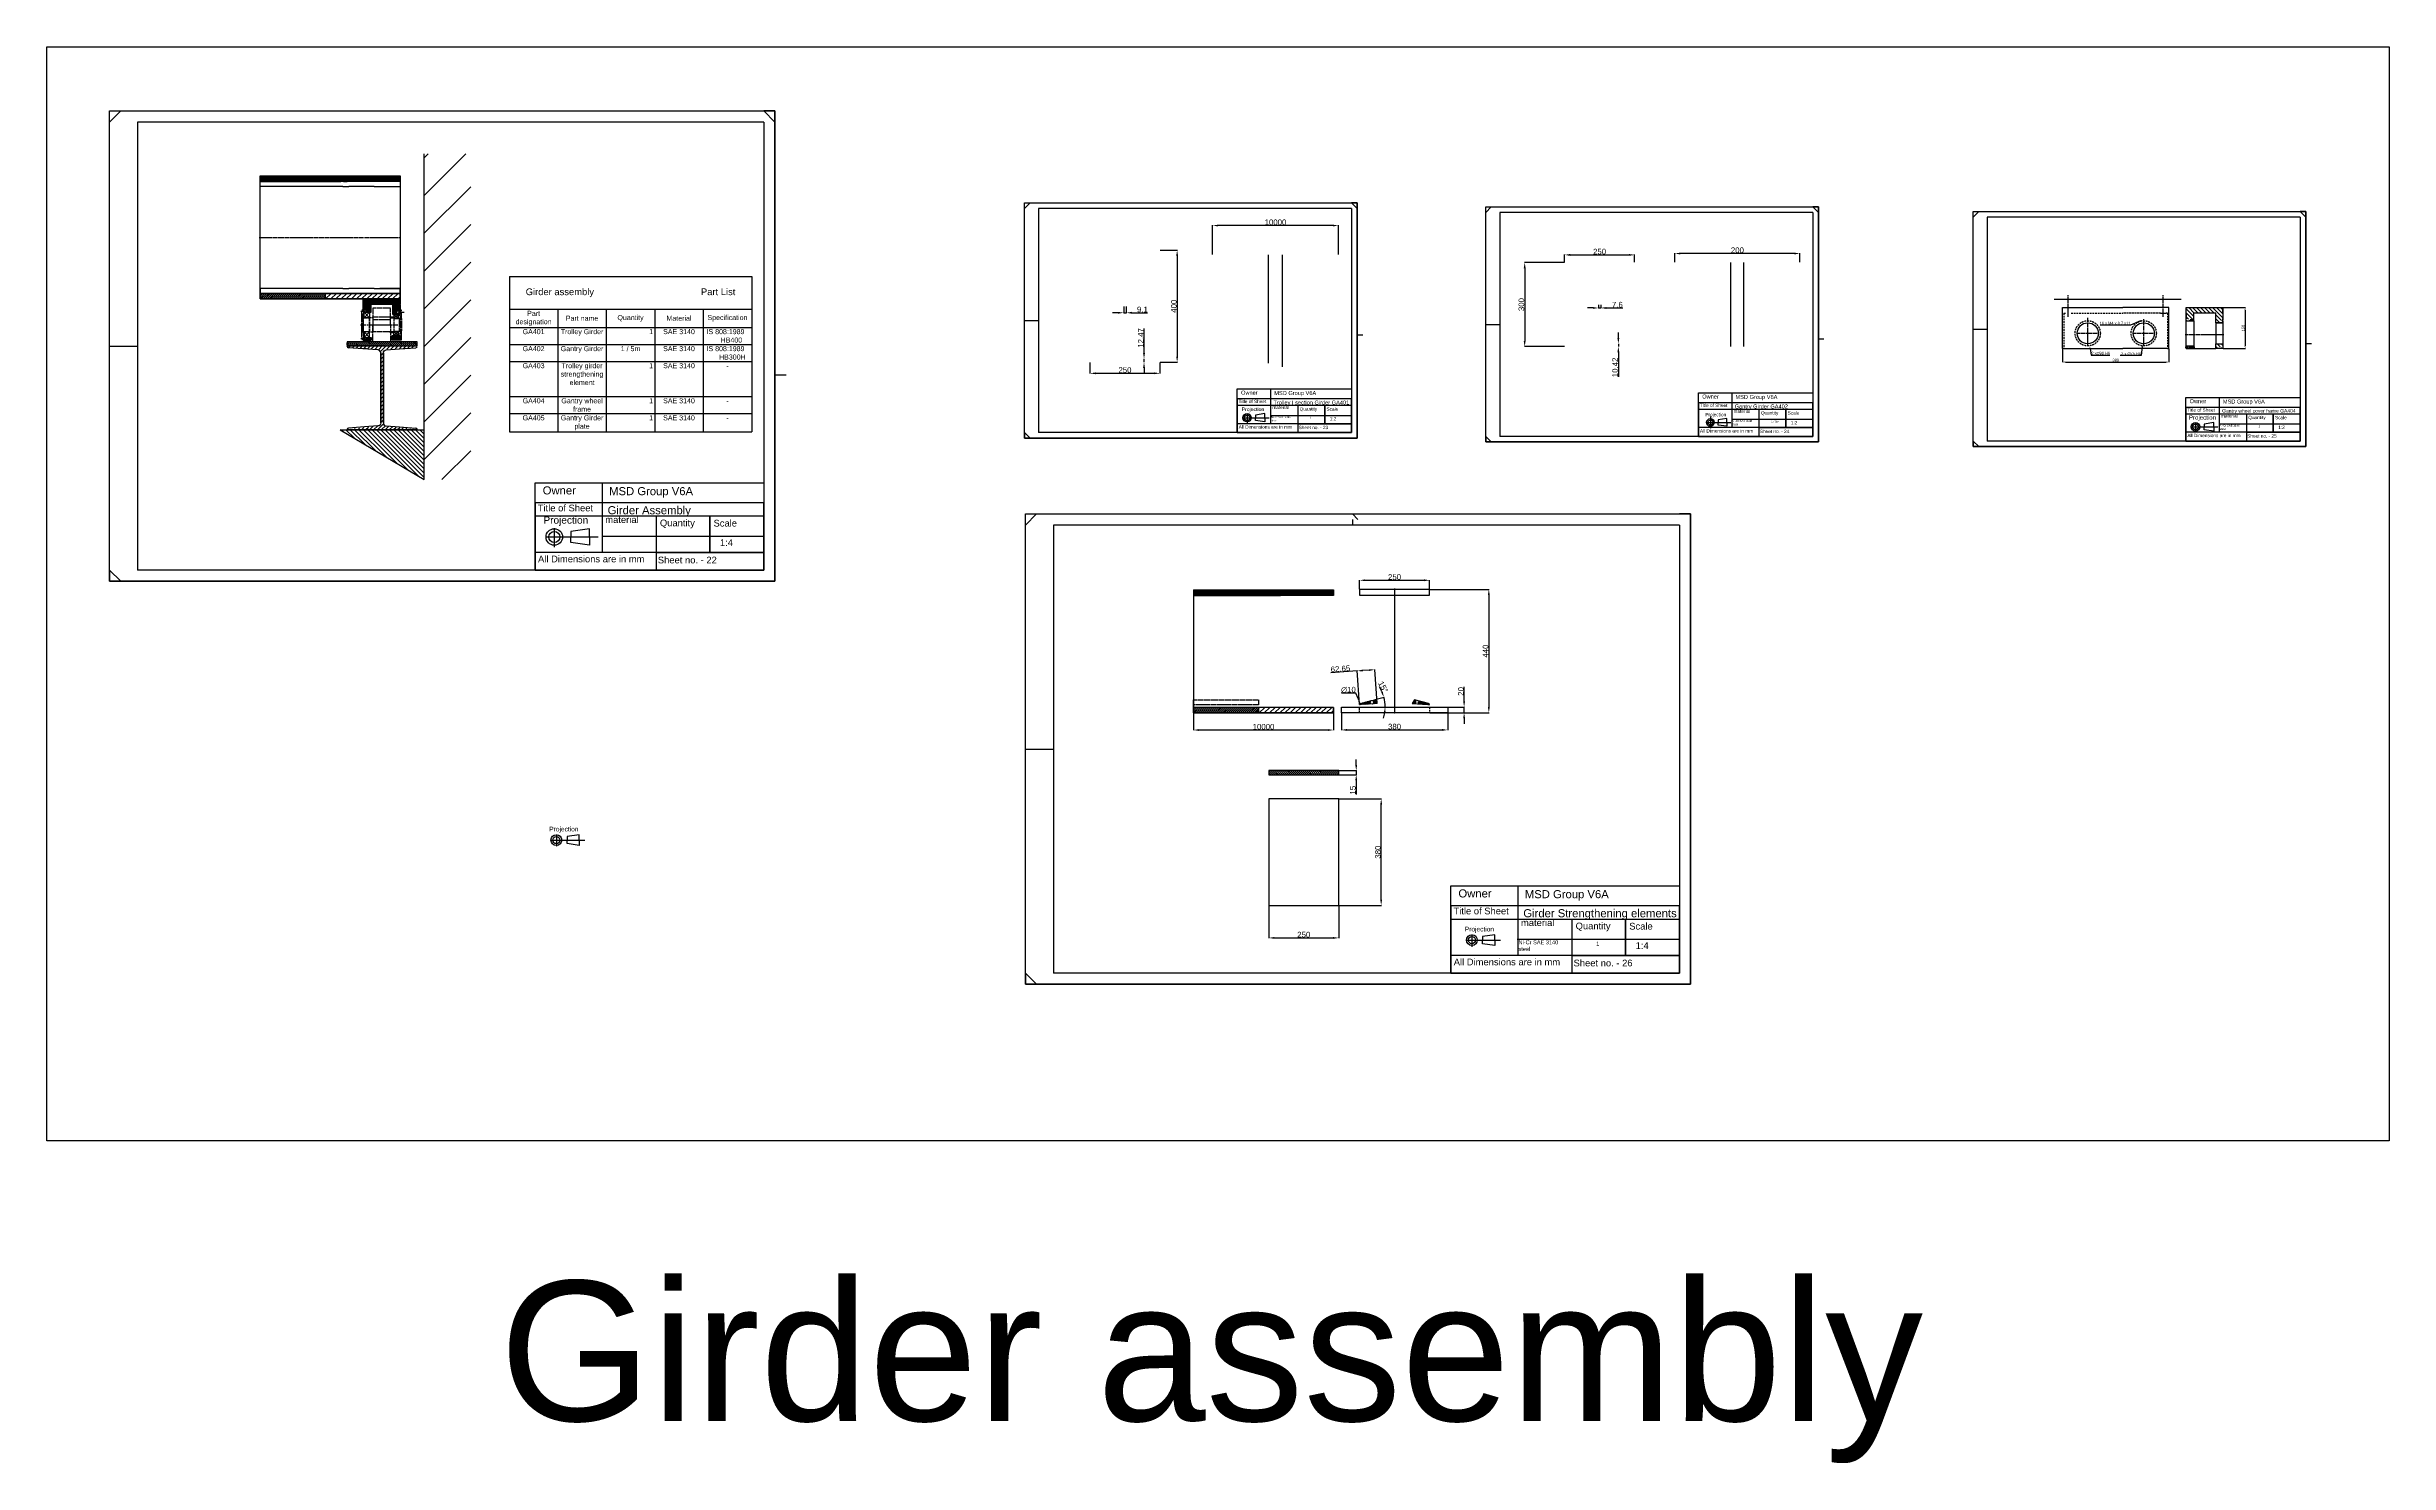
# Model space of a CAD drawing. Header units: millimetres. Extents: x -15074 to 21675, y -7568 to 6574.
# Drawn here: x -6139 to 2226, y -7568 to -2509 of the extents above; entities that cross this region are included whole.
import ezdxf

# ---------------------------------------------------------------- set-up
doc = ezdxf.new("R2010")
doc.units = ezdxf.units.MM
for name, pattern in [('AM_ISO02W050', [7.5, 6, -1.5]), ('AM_ISO02W050x2', [3.75, 3, -0.75]), ('AM_ISO08W050', [18, 12, -1.5, 3, -1.5]), ('AM_ISO08W050x2', [9, 6, -0.75, 1.5, -0.75]), ('Amconstr', [9999, 9999, 0]), ('CENTER2', [28.575, 19.05, -3.175, 3.175, -3.175]), ('HIDDEN', [9.525, 6.35, -3.175])]:
    doc.linetypes.add(name, pattern=pattern)
for name, color, linetype, lineweight in [('AM_5', 250, 'Continuous', 25), ('AM_7', 142, 'AM_ISO08W050', 25), ('AM_8', 1, 'Continuous', 25), ('AM_CL', 1, 'Amconstr', 25)]:
    doc.layers.add(name, color=color, linetype=linetype, lineweight=lineweight)
doc.styles.get("Standard").update_dxf_attribs({"font": 'arial.ttf'})
doc.linetypes.add('Amzigzag', pattern='A,0.0001,[136,genltshp.shx,S=0.04,R=0,X=0,Y=0],-11', length=11.0001)
doc.dimstyles.new('AM_ISO$0', dxfattribs={"dimtxt": 3.5, "dimasz": 3.5, "dimexe": 1, "dimexo": 1, "dimgap": 1.5, "dimtad": 1, "dimdsep": 46, "dimtxsty": 'Standard', "dimcen": 0, "dimclrd": 256, "dimclre": 256, "dimclrt": 250, "dimadec": 0, "dimazin": 2, "dimtp": 0.1, "dimtm": 0.1, "dimtfac": 0.71, "dimtdec": 3, "dimtmove": 0, "dimatfit": 3, "dimfxl": 1, "dimlwd": -1, "dimlwe": -1, "dimarcsym": 1})
doc.dimstyles.new('AM_ISO$2', dxfattribs={"dimtxt": 3.5, "dimasz": 3.5, "dimexe": 1, "dimexo": 1, "dimgap": 1.5, "dimtad": 1, "dimdsep": 46, "dimtxsty": 'Standard', "dimcen": 0, "dimclrd": 256, "dimclre": 256, "dimclrt": 250, "dimadec": 0, "dimazin": 2, "dimtp": 0.1, "dimtm": 0.1, "dimtfac": 0.71, "dimtdec": 3, "dimtmove": 0, "dimatfit": 3, "dimfxl": 1, "dimlwd": -1, "dimlwe": -1, "dimarcsym": 1})
doc.dimstyles.new('AM_ISO$3', dxfattribs={"dimtxt": 3.5, "dimasz": 3.5, "dimexe": 1, "dimexo": 1, "dimgap": 1.5, "dimtad": 1, "dimtoh": 1, "dimdsep": 46, "dimtxsty": 'Standard', "dimcen": 0, "dimclrd": 256, "dimclre": 256, "dimclrt": 250, "dimadec": 0, "dimazin": 2, "dimtp": 0.1, "dimtm": 0.1, "dimtfac": 0.71, "dimtdec": 3, "dimtofl": 0, "dimtmove": 0, "dimatfit": 0, "dimfxl": 1, "dimlwd": -1, "dimlwe": -1, "dimarcsym": 1})
pattern_1 = [(135, (-7877.7533, -4838.961), (-1.9091883, -1.9091883), [])]
pattern_2 = [(135, (430.368, -4156.106), (-7.07107, -7.07107), [])]

# ---------------------------------------------------------------- blocks, each defined once
blk = doc.blocks.new('*U210')
at = {"color": 0, "linetype": 'CENTER2', "transparency": 16777216}
blk.add_line((-112.9, 0), (34.8, 0), dxfattribs=at)
blk = doc.blocks.new('*D247')
at = {"layer": 'AM_5', "linetype": 'ByBlock', "transparency": 16777216}
for p, q in [((-2162.6, -3235.9), (-2101.3, -3235.9)), ((-2102.3, -3255.9), (-2102.3, -3615.9)), ((-2162.6, -3635.9), (-2101.3, -3635.9))]:
    blk.add_line(p, q, dxfattribs=at)
at = {"layer": 'AM_5', "transparency": 16777216}
for points in [[(-2105.6, -3255.9), (-2098.9, -3255.9), (-2102.3, -3235.9)], [(-2105.6, -3615.9), (-2098.9, -3615.9), (-2102.3, -3635.9)]]:
    blk.add_solid(points, dxfattribs=at)
at = {"layer": 'Defpoints', "color": 0, "transparency": 16777216}
for p in [(-2163.6, -3235.9), (-2163.6, -3635.9), (-2102.3, -3635.9)]:
    blk.add_point(p, dxfattribs=at)
at = {"layer": 'AM_5', "color": 250, "transparency": 16777216, "insert": (-2114, -3435.9), "char_height": 20, "attachment_point": 5, "rotation": 90}
blk.add_mtext('400', dxfattribs=at)
blk = doc.blocks.new('*D248')
at = {"layer": 'AM_5', "linetype": 'ByBlock', "ltscale": 8, "transparency": 16777216}
for p, q in [((-2413.6, -3636.9), (-2413.6, -3676.4)), ((-2393.6, -3675.4), (-2183.6, -3675.4)), ((-2163.6, -3636.9), (-2163.6, -3676.4))]:
    blk.add_line(p, q, dxfattribs=at)
at = {"layer": 'AM_5', "ltscale": 8, "transparency": 16777216}
for points in [[(-2393.6, -3672.1), (-2393.6, -3678.7), (-2413.6, -3675.4)], [(-2183.6, -3672.1), (-2183.6, -3678.7), (-2163.6, -3675.4)]]:
    blk.add_solid(points, dxfattribs=at)
at = {"layer": 'Defpoints', "color": 0, "ltscale": 8, "transparency": 16777216}
for p in [(-2413.6, -3635.9), (-2163.6, -3635.9), (-2163.6, -3675.4)]:
    blk.add_point(p, dxfattribs=at)
at = {"layer": 'AM_5', "color": 250, "ltscale": 8, "transparency": 16777216, "insert": (-2288.6, -3663.7), "char_height": 20, "attachment_point": 5}
blk.add_mtext('250', dxfattribs=at)
blk = doc.blocks.new('*D249')
at = {"layer": 'AM_5', "linetype": 'ByBlock', "ltscale": 8, "transparency": 16777216}
for p, q in [((-2220.5, -3603.4), (-2220.5, -3514.8)), ((-2220.5, -3635.9), (-2220.5, -3623.4)), ((-2220.5, -3655.9), (-2220.5, -3675.9))]:
    blk.add_line(p, q, dxfattribs=at)
at = {"layer": 'AM_5', "ltscale": 8, "transparency": 16777216}
for points in [[(-2223.9, -3603.4), (-2217.2, -3603.4), (-2220.5, -3623.4)], [(-2223.9, -3655.9), (-2217.2, -3655.9), (-2220.5, -3635.9)]]:
    blk.add_solid(points, dxfattribs=at)
at = {"layer": 'Defpoints', "color": 0, "ltscale": 8, "transparency": 16777216}
for p in [(-2220.5, -3623.4), (-2220.5, -3635.9), (-2220.5, -3635.9)]:
    blk.add_point(p, dxfattribs=at)
at = {"layer": 'AM_5', "color": 250, "ltscale": 8, "transparency": 16777216, "insert": (-2232.1, -3549.1), "char_height": 20, "attachment_point": 5, "rotation": 90}
blk.add_mtext('12.47', dxfattribs=at)
blk = doc.blocks.new('*D250')
at = {"layer": 'AM_5', "linetype": 'ByBlock', "ltscale": 8, "transparency": 16777216}
for p, q in [((-2313.1, -3459.2), (-2333.1, -3459.2)), ((-2293.1, -3436.9), (-2293.1, -3460.2)), ((-2293.1, -3459.2), (-2284, -3459.2)), ((-2284, -3436.9), (-2284, -3460.2)), ((-2264, -3459.2), (-2208.5, -3459.2))]:
    blk.add_line(p, q, dxfattribs=at)
at = {"layer": 'AM_5', "ltscale": 8, "transparency": 16777216}
for points in [[(-2313.1, -3455.8), (-2313.1, -3462.5), (-2293.1, -3459.2)], [(-2264, -3455.8), (-2264, -3462.5), (-2284, -3459.2)]]:
    blk.add_solid(points, dxfattribs=at)
at = {"layer": 'Defpoints', "color": 0, "ltscale": 8, "transparency": 16777216}
for p in [(-2293.1, -3435.9), (-2284, -3435.9), (-2284, -3459.2)]:
    blk.add_point(p, dxfattribs=at)
at = {"layer": 'AM_5', "color": 250, "ltscale": 8, "transparency": 16777216, "insert": (-2226.2, -3447.5), "char_height": 20, "attachment_point": 5}
blk.add_mtext('9.1', dxfattribs=at)
blk = doc.blocks.new('*D251')
at = {"layer": 'AM_5', "linetype": 'ByBlock', "ltscale": 8, "transparency": 16777216}
for p, q in [((-1975.8, -3251.3), (-1975.8, -3146.7)), ((-1546.2, -3147.7), (-1955.8, -3147.7)), ((-1526.2, -3251.3), (-1526.2, -3146.7))]:
    blk.add_line(p, q, dxfattribs=at)
at = {"layer": 'AM_5', "ltscale": 8, "transparency": 16777216}
for points in [[(-1955.8, -3144.4), (-1955.8, -3151), (-1975.8, -3147.7)], [(-1546.2, -3144.4), (-1546.2, -3151), (-1526.2, -3147.7)]]:
    blk.add_solid(points, dxfattribs=at)
at = {"layer": 'Defpoints', "color": 0, "ltscale": 8, "transparency": 16777216}
for p in [(-1975.8, -3147.7), (-1975.8, -3252.3), (-1526.2, -3252.3)]:
    blk.add_point(p, dxfattribs=at)
at = {"layer": 'AM_5', "color": 250, "ltscale": 8, "transparency": 16777216, "insert": (-1751, -3136), "char_height": 20, "attachment_point": 5}
blk.add_mtext('10000', dxfattribs=at)
blk = doc.blocks.new('*D252')
at = {"layer": 'AM_5', "linetype": 'ByBlock', "transparency": 16777216}
for p, q in [((-719.4, -3280), (-862, -3280)), ((-861, -3300), (-861, -3560)), ((-719.4, -3580), (-862, -3580))]:
    blk.add_line(p, q, dxfattribs=at)
at = {"layer": 'AM_5', "transparency": 16777216}
for points in [[(-864.4, -3300), (-857.7, -3300), (-861, -3280)], [(-864.4, -3560), (-857.7, -3560), (-861, -3580)]]:
    blk.add_solid(points, dxfattribs=at)
at = {"layer": 'Defpoints', "color": 0, "transparency": 16777216}
for p in [(-718.4, -3280), (-861, -3580), (-718.4, -3580)]:
    blk.add_point(p, dxfattribs=at)
at = {"layer": 'AM_5', "color": 250, "transparency": 16777216, "insert": (-872.8, -3430), "char_height": 20, "attachment_point": 5, "rotation": 90}
blk.add_mtext('300', dxfattribs=at)
blk = doc.blocks.new('*D253')
at = {"layer": 'AM_5', "linetype": 'ByBlock', "transparency": 16777216}
for p, q in [((-617.2, -3442), (-637.2, -3442)), ((-597.2, -3431), (-597.2, -3443)), ((-597.2, -3442), (-589.6, -3442)), ((-589.6, -3431), (-589.6, -3443)), ((-569.6, -3442), (-510.4, -3442))]:
    blk.add_line(p, q, dxfattribs=at)
at = {"layer": 'AM_5', "transparency": 16777216}
for points in [[(-617.2, -3438.7), (-617.2, -3445.4), (-597.2, -3442)], [(-569.6, -3438.7), (-569.6, -3445.4), (-589.6, -3442)]]:
    blk.add_solid(points, dxfattribs=at)
at = {"layer": 'Defpoints', "color": 0, "transparency": 16777216}
for p in [(-597.2, -3430), (-589.6, -3430), (-589.6, -3442)]:
    blk.add_point(p, dxfattribs=at)
at = {"layer": 'AM_5', "color": 250, "transparency": 16777216, "insert": (-530, -3430.3), "char_height": 20, "attachment_point": 5}
blk.add_mtext('7.6', dxfattribs=at)
blk = doc.blocks.new('*D254')
at = {"layer": 'AM_5', "linetype": 'ByBlock', "transparency": 16777216}
for p, q in [((-526.5, -3549.6), (-526.5, -3529.6)), ((-526.5, -3569.6), (-526.5, -3580)), ((-526.5, -3600), (-526.5, -3688.4))]:
    blk.add_line(p, q, dxfattribs=at)
at = {"layer": 'AM_5', "transparency": 16777216}
for points in [[(-529.8, -3549.6), (-523.1, -3549.6), (-526.5, -3569.6)], [(-529.8, -3600), (-523.1, -3600), (-526.5, -3580)]]:
    blk.add_solid(points, dxfattribs=at)
at = {"layer": 'Defpoints', "color": 0, "transparency": 16777216}
for p in [(-526.5, -3569.6), (-526.5, -3580), (-526.5, -3580)]:
    blk.add_point(p, dxfattribs=at)
at = {"layer": 'AM_5', "color": 250, "transparency": 16777216, "insert": (-538.2, -3654.2), "char_height": 20, "attachment_point": 5, "rotation": 90}
blk.add_mtext('10.42', dxfattribs=at)
blk = doc.blocks.new('*D255')
at = {"layer": 'AM_5', "linetype": 'ByBlock', "transparency": 16777216}
for p, q in [((-718.4, -3279), (-718.4, -3251.5)), ((-698.4, -3252.5), (-488.4, -3252.5)), ((-468.4, -3279), (-468.4, -3251.5))]:
    blk.add_line(p, q, dxfattribs=at)
at = {"layer": 'AM_5', "transparency": 16777216}
for points in [[(-698.4, -3249.2), (-698.4, -3255.9), (-718.4, -3252.5)], [(-488.4, -3249.2), (-488.4, -3255.9), (-468.4, -3252.5)]]:
    blk.add_solid(points, dxfattribs=at)
at = {"layer": 'Defpoints', "color": 0, "transparency": 16777216}
for p in [(-468.4, -3252.5), (-718.4, -3280), (-468.4, -3280)]:
    blk.add_point(p, dxfattribs=at)
at = {"layer": 'AM_5', "color": 250, "transparency": 16777216, "insert": (-593.4, -3240.8), "char_height": 20, "attachment_point": 5}
blk.add_mtext('250', dxfattribs=at)
blk = doc.blocks.new('*D256')
at = {"layer": 'AM_5', "linetype": 'ByBlock', "transparency": 16777216}
for p, q in [((-324.7, -3279), (-324.7, -3246.6)), ((101.8, -3247.6), (-304.7, -3247.6)), ((121.8, -3279), (121.8, -3246.6))]:
    blk.add_line(p, q, dxfattribs=at)
at = {"layer": 'AM_5', "transparency": 16777216}
for points in [[(-304.7, -3244.2), (-304.7, -3250.9), (-324.7, -3247.6)], [(101.8, -3244.2), (101.8, -3250.9), (121.8, -3247.6)]]:
    blk.add_solid(points, dxfattribs=at)
at = {"layer": 'Defpoints', "color": 0, "transparency": 16777216}
for p in [(-324.7, -3247.6), (-324.7, -3280), (121.8, -3280)]:
    blk.add_point(p, dxfattribs=at)
at = {"layer": 'AM_5', "color": 250, "transparency": 16777216, "insert": (-101.4, -3235.9), "char_height": 20, "attachment_point": 5}
blk.add_mtext('200', dxfattribs=at)
blk = doc.blocks.new('*D257')
at = {"layer": 'AM_5', "linetype": 'ByBlock', "transparency": 16777216}
for p, q in [((1059.9, -3588.1), (1059.9, -3636.1)), ((1439.9, -3588.1), (1439.9, -3636.1)), ((1069.9, -3635.1), (1429.9, -3635.1))]:
    blk.add_line(p, q, dxfattribs=at)
at = {"layer": 'AM_5', "transparency": 16777216}
for points in [[(1069.9, -3633.4), (1069.9, -3636.7), (1059.9, -3635.1)], [(1429.9, -3633.4), (1429.9, -3636.7), (1439.9, -3635.1)]]:
    blk.add_solid(points, dxfattribs=at)
at = {"layer": 'Defpoints', "color": 0, "transparency": 16777216}
for p in [(1059.9, -3587.1), (1439.9, -3587.1), (1439.9, -3635.1)]:
    blk.add_point(p, dxfattribs=at)
at = {"layer": 'AM_5', "color": 250, "transparency": 16777216, "insert": (1249.9, -3628.5), "char_height": 10, "attachment_point": 5}
blk.add_mtext('380', dxfattribs=at)
blk = doc.blocks.new('*D258')
at = {"layer": 'AM_5', "linetype": 'ByBlock', "transparency": 16777216}
for p, q in [((1633.7, -3440.1), (1712.8, -3440.1)), ((1711.8, -3450.1), (1711.8, -3577.1)), ((1633.7, -3587.1), (1712.8, -3587.1))]:
    blk.add_line(p, q, dxfattribs=at)
at = {"layer": 'AM_5', "transparency": 16777216}
for points in [[(1710.2, -3450.1), (1713.5, -3450.1), (1711.8, -3440.1)], [(1710.2, -3577.1), (1713.5, -3577.1), (1711.8, -3587.1)]]:
    blk.add_solid(points, dxfattribs=at)
at = {"layer": 'Defpoints', "color": 0, "transparency": 16777216}
for p in [(1632.7, -3440.1), (1632.7, -3587.1), (1711.8, -3587.1)]:
    blk.add_point(p, dxfattribs=at)
at = {"layer": 'AM_5', "color": 250, "transparency": 16777216, "insert": (1705.2, -3513.6), "char_height": 10, "attachment_point": 5, "rotation": 90}
blk.add_mtext('150', dxfattribs=at)
blk = doc.blocks.new('*D259')
at = {"layer": 'AM_5', "linetype": 'ByBlock', "transparency": 16777216}
for p, q in [((1344.8, -3579.8), (1341.3, -3612.2)), ((1341.3, -3612.2), (1265.9, -3612.2))]:
    blk.add_line(p, q, dxfattribs=at)
at = {"layer": 'AM_5', "transparency": 16777216}
blk.add_solid([(1343.1, -3579.6), (1346.4, -3580), (1345.9, -3569.9)], dxfattribs=at)
at = {"layer": 'Defpoints', "color": 0, "transparency": 16777216}
for p in [(1354, -3495.3), (1345.9, -3569.9)]:
    blk.add_point(p, dxfattribs=at)
at = {"layer": 'AM_5', "color": 250, "transparency": 16777216, "insert": (1302.8, -3605.3), "char_height": 10, "attachment_point": 5}
blk.add_mtext(' 2 x ∅75{}{\\C250; H6}', dxfattribs=at)
blk = doc.blocks.new('*D260')
at = {"layer": 'AM_5', "linetype": 'ByBlock', "transparency": 16777216}
for p, q in [((1158.2, -3586.9), (1161.8, -3610.8)), ((1161.8, -3610.8), (1229.1, -3610.8))]:
    blk.add_line(p, q, dxfattribs=at)
at = {"layer": 'AM_5', "transparency": 16777216}
blk.add_solid([(1159.9, -3586.7), (1156.6, -3587.2), (1156.7, -3577.1)], dxfattribs=at)
at = {"layer": 'Defpoints', "color": 0, "transparency": 16777216}
for p in [(1143.1, -3488.1), (1156.7, -3577.1)]:
    blk.add_point(p, dxfattribs=at)
at = {"layer": 'AM_5', "color": 250, "transparency": 16777216, "insert": (1196.2, -3603.9), "char_height": 10, "attachment_point": 5}
blk.add_mtext('2 x∅90{}{\\C250; H6}', dxfattribs=at)
blk = doc.blocks.new('*D261')
at = {"layer": 'AM_5', "linetype": 'ByBlock', "transparency": 16777216}
for p, q in [((1302.1, -3503.1), (1194.4, -3503.1)), ((1338.8, -3487.9), (1302.1, -3503.1))]:
    blk.add_line(p, q, dxfattribs=at)
blk.add_arc((1349.9, -3483.4), 2, 198.64789, 231.07861, dxfattribs=at)
at = {"layer": 'AM_5', "transparency": 16777216}
blk.add_solid([(1338.2, -3486.4), (1339.5, -3489.5), (1348.1, -3484.1)], dxfattribs=at)
at = {"layer": 'Defpoints', "color": 0, "transparency": 16777216}
for p in [(1348.1, -3484.1), (1351.8, -3482.6)]:
    blk.add_point(p, dxfattribs=at)
at = {"layer": 'AM_5', "color": 250, "transparency": 16777216, "insert": (1247.5, -3496.5), "char_height": 10, "attachment_point": 5}
blk.add_mtext('16 x M4 x 0.7 x11', dxfattribs=at)
blk = doc.blocks.new('*D262')
at = {"layer": 'AM_5', "linetype": 'ByBlock', "transparency": 16777216}
for p, q in [((-1450.8, -4446.4), (-1450.8, -4413.6)), ((-1200.8, -4446.4), (-1200.8, -4413.6))]:
    blk.add_line(p, q, dxfattribs=at)
at = {"layer": 'AM_5', "linetype": 'ByBlock', "lineweight": -2, "transparency": 16777216}
blk.add_line((-1430.8, -4414.6), (-1220.8, -4414.6), dxfattribs=at)
at = {"layer": 'AM_5', "transparency": 16777216}
for points in [[(-1430.8, -4411.2), (-1430.8, -4417.9), (-1450.8, -4414.6)], [(-1220.8, -4411.2), (-1220.8, -4417.9), (-1200.8, -4414.6)]]:
    blk.add_solid(points, dxfattribs=at)
at = {"layer": 'Defpoints', "color": 0, "transparency": 16777216}
for p in [(-1200.8, -4414.6), (-1450.8, -4447.4), (-1200.8, -4447.4)]:
    blk.add_point(p, dxfattribs=at)
at = {"layer": 'AM_5', "color": 250, "transparency": 16777216, "insert": (-1325.8, -4402.9), "char_height": 20, "attachment_point": 5}
blk.add_mtext('250', dxfattribs=at)
blk = doc.blocks.new('*D263')
at = {"layer": 'AM_5', "linetype": 'ByBlock', "transparency": 16777216}
for p, q in [((-1199.8, -4447.4), (-988.1, -4447.4)), ((-1199.8, -4887.4), (-988.1, -4887.4))]:
    blk.add_line(p, q, dxfattribs=at)
at = {"layer": 'AM_5', "linetype": 'ByBlock', "lineweight": -2, "transparency": 16777216}
blk.add_line((-989.1, -4467.4), (-989.1, -4867.4), dxfattribs=at)
at = {"layer": 'AM_5', "transparency": 16777216}
for points in [[(-992.4, -4467.4), (-985.7, -4467.4), (-989.1, -4447.4)], [(-992.4, -4867.4), (-985.7, -4867.4), (-989.1, -4887.4)]]:
    blk.add_solid(points, dxfattribs=at)
at = {"layer": 'Defpoints', "color": 0, "transparency": 16777216}
for p in [(-1200.8, -4447.4), (-1200.8, -4887.4), (-989.1, -4887.4)]:
    blk.add_point(p, dxfattribs=at)
at = {"layer": 'AM_5', "color": 250, "transparency": 16777216, "insert": (-1000.8, -4667.4), "char_height": 20, "attachment_point": 5, "rotation": 90}
blk.add_mtext('440', dxfattribs=at)
blk = doc.blocks.new('*D264')
at = {"layer": 'AM_5', "linetype": 'ByBlock', "lineweight": -2, "transparency": 16777216}
for p, q in [((-1077.3, -4847.4), (-1077.3, -4795.5)), ((-1077.3, -4887.4), (-1077.3, -4867.4)), ((-1077.3, -4907.4), (-1077.3, -4927.4))]:
    blk.add_line(p, q, dxfattribs=at)
at = {"layer": 'AM_5', "linetype": 'ByBlock', "transparency": 16777216}
for p, q in [((-1134.8, -4867.4), (-1076.3, -4867.4)), ((-1134.8, -4887.4), (-1076.3, -4887.4))]:
    blk.add_line(p, q, dxfattribs=at)
at = {"layer": 'AM_5', "transparency": 16777216}
for points in [[(-1080.6, -4847.4), (-1074, -4847.4), (-1077.3, -4867.4)], [(-1080.6, -4907.4), (-1074, -4907.4), (-1077.3, -4887.4)]]:
    blk.add_solid(points, dxfattribs=at)
at = {"layer": 'Defpoints', "color": 0, "transparency": 16777216}
for p in [(-1135.8, -4867.4), (-1135.8, -4887.4), (-1077.3, -4867.4)]:
    blk.add_point(p, dxfattribs=at)
at = {"layer": 'AM_5', "color": 250, "transparency": 16777216, "insert": (-1089, -4811.5), "char_height": 20, "attachment_point": 5, "rotation": 90}
blk.add_mtext('20', dxfattribs=at)
blk = doc.blocks.new('*D265')
at = {"layer": 'AM_5', "linetype": 'ByBlock', "transparency": 16777216}
for p, q in [((-1515.8, -4888.4), (-1515.8, -4950.1)), ((-1135.8, -4888.4), (-1135.8, -4950.1))]:
    blk.add_line(p, q, dxfattribs=at)
at = {"layer": 'AM_5', "linetype": 'ByBlock', "lineweight": -2, "transparency": 16777216}
blk.add_line((-1495.8, -4949.1), (-1155.8, -4949.1), dxfattribs=at)
at = {"layer": 'AM_5', "transparency": 16777216}
for points in [[(-1495.8, -4945.7), (-1495.8, -4952.4), (-1515.8, -4949.1)], [(-1155.8, -4945.7), (-1155.8, -4952.4), (-1135.8, -4949.1)]]:
    blk.add_solid(points, dxfattribs=at)
at = {"layer": 'Defpoints', "color": 0, "transparency": 16777216}
for p in [(-1515.8, -4887.4), (-1135.8, -4887.4), (-1135.8, -4949.1)]:
    blk.add_point(p, dxfattribs=at)
at = {"layer": 'AM_5', "color": 250, "transparency": 16777216, "insert": (-1325.8, -4937.3), "char_height": 20, "attachment_point": 5}
blk.add_mtext('380', dxfattribs=at)
blk = doc.blocks.new('*D266')
at = {"layer": 'AM_5', "linetype": 'ByBlock', "transparency": 16777216}
for p, q in [((-2043.7, -4889.5), (-2043.7, -4950.4)), ((-1543.7, -4889.5), (-1543.7, -4950.4))]:
    blk.add_line(p, q, dxfattribs=at)
at = {"layer": 'AM_5', "linetype": 'ByBlock', "lineweight": -2, "transparency": 16777216}
blk.add_line((-1563.7, -4949.4), (-2023.7, -4949.4), dxfattribs=at)
at = {"layer": 'AM_5', "transparency": 16777216}
for points in [[(-2023.7, -4946.1), (-2023.7, -4952.8), (-2043.7, -4949.4)], [(-1563.7, -4946.1), (-1563.7, -4952.8), (-1543.7, -4949.4)]]:
    blk.add_solid(points, dxfattribs=at)
at = {"layer": 'Defpoints', "color": 0, "transparency": 16777216}
for p in [(-2043.7, -4888.5), (-1543.7, -4888.5), (-2043.7, -4949.4)]:
    blk.add_point(p, dxfattribs=at)
at = {"layer": 'AM_5', "color": 250, "transparency": 16777216, "insert": (-1793.7, -4937.7), "char_height": 20, "attachment_point": 5}
blk.add_mtext('10000', dxfattribs=at)
blk = doc.blocks.new('*D267')
at = {"layer": 'AM_5', "linetype": 'ByBlock', "lineweight": -2, "transparency": 16777216}
for p, q in [((-1459.2, -4738.3), (-1553.6, -4744.9)), ((-1416.7, -4735.3), (-1439.3, -4736.9))]:
    blk.add_line(p, q, dxfattribs=at)
at = {"layer": 'AM_5', "linetype": 'ByBlock', "transparency": 16777216}
for p, q in [((-1450.8, -4858.1), (-1459.3, -4737.3)), ((-1388.3, -4853.7), (-1396.8, -4732.9))]:
    blk.add_line(p, q, dxfattribs=at)
at = {"layer": 'AM_5', "transparency": 16777216}
for points in [[(-1439.5, -4733.6), (-1439, -4740.2), (-1459.2, -4738.3)], [(-1416.9, -4732), (-1416.4, -4738.7), (-1396.7, -4733.9)]]:
    blk.add_solid(points, dxfattribs=at)
at = {"layer": 'Defpoints', "color": 0, "transparency": 16777216}
for p in [(-1396.7, -4733.9), (-1450.8, -4859.1), (-1388.3, -4854.7)]:
    blk.add_point(p, dxfattribs=at)
at = {"layer": 'AM_5', "color": 250, "transparency": 16777216, "insert": (-1519.1, -4730.8), "char_height": 20, "attachment_point": 5, "rotation": 3.99847}
blk.add_mtext('62.65', dxfattribs=at)
blk = doc.blocks.new('*D268')
at = {"layer": 'AM_5', "linetype": 'ByBlock', "lineweight": -2, "transparency": 16777216}
for p, q in [((-1463.8, -4818.1), (-1515.7, -4818.1)), ((-1455.8, -4836.4), (-1463.8, -4818.1))]:
    blk.add_line(p, q, dxfattribs=at)
at = {"layer": 'AM_5', "transparency": 16777216}
blk.add_solid([(-1452.7, -4835.1), (-1458.8, -4837.8), (-1447.8, -4854.8)], dxfattribs=at)
at = {"layer": 'Defpoints', "color": 0, "transparency": 16777216}
for p in [(-1447.8, -4854.8), (-1443.8, -4863.9)]:
    blk.add_point(p, dxfattribs=at)
at = {"layer": 'AM_5', "color": 250, "transparency": 16777216, "insert": (-1490.5, -4805.8), "char_height": 20, "attachment_point": 5}
blk.add_mtext('∅10', dxfattribs=at)
blk = doc.blocks.new('*D269')
at = {"layer": 'AM_5', "linetype": 'ByBlock', "transparency": 16777216}
blk.add_line((-1395.7, -4840.7), (-1363.2, -4832), dxfattribs=at)
at = {"layer": 'AM_5', "linetype": 'ByBlock', "lineweight": -2, "transparency": 16777216}
for start, end in [(23.45142, 31.90284), (0, 15), (343.09716, 351.54858)]:
    blk.add_arc((-1495.3, -4867.4), 135.7, start, end, dxfattribs=at)
at = {"layer": 'AM_5', "transparency": 16777216}
for points in [[(-1367.6, -4812.3), (-1373.9, -4814.5), (-1364.2, -4832.3)], [(-1364.3, -4887.1), (-1357.7, -4887.6), (-1359.6, -4867.4)]]:
    blk.add_solid(points, dxfattribs=at)
at = {"layer": 'Defpoints', "color": 0, "transparency": 16777216}
for p in [(-1396.6, -4841), (-1450.8, -4867.4), (-1447.1, -4854.5), (-1360.1, -4855.6), (-1200.8, -4867.4)]:
    blk.add_point(p, dxfattribs=at)
at = {"layer": 'AM_5', "color": 250, "transparency": 16777216, "insert": (-1366.5, -4795.7), "char_height": 20, "attachment_point": 5, "rotation": 299.11882}
blk.add_mtext('15°', dxfattribs=at)
blk = doc.blocks.new('*D270')
at = {"layer": 'AM_5', "linetype": 'ByBlock', "transparency": 16777216}
for p, q in [((-1524.1, -5094.2), (-1461.7, -5094.2)), ((-1462.7, -5074.2), (-1462.7, -5054.2)), ((-1462.7, -5094.2), (-1462.7, -5109.2)), ((-1524.1, -5109.2), (-1461.7, -5109.2)), ((-1462.7, -5129.2), (-1462.7, -5179.1))]:
    blk.add_line(p, q, dxfattribs=at)
at = {"layer": 'AM_5', "transparency": 16777216}
for points in [[(-1466, -5074.2), (-1459.4, -5074.2), (-1462.7, -5094.2)], [(-1466, -5129.2), (-1459.4, -5129.2), (-1462.7, -5109.2)]]:
    blk.add_solid(points, dxfattribs=at)
at = {"layer": 'Defpoints', "color": 0, "transparency": 16777216}
for p in [(-1525.1, -5094.2), (-1525.1, -5109.2), (-1462.7, -5109.2)]:
    blk.add_point(p, dxfattribs=at)
at = {"layer": 'AM_5', "color": 250, "transparency": 16777216, "insert": (-1474.4, -5164.2), "char_height": 20, "attachment_point": 5, "rotation": 90}
blk.add_mtext('15', dxfattribs=at)
blk = doc.blocks.new('*D271')
at = {"layer": 'AM_5', "linetype": 'ByBlock', "transparency": 16777216}
for p, q in [((-1775.1, -5576.5), (-1775.1, -5692.9)), ((-1525.1, -5576.5), (-1525.1, -5692.9)), ((-1755.1, -5691.9), (-1545.1, -5691.9))]:
    blk.add_line(p, q, dxfattribs=at)
at = {"layer": 'AM_5', "transparency": 16777216}
for points in [[(-1755.1, -5688.6), (-1755.1, -5695.2), (-1775.1, -5691.9)], [(-1545.1, -5688.6), (-1545.1, -5695.2), (-1525.1, -5691.9)]]:
    blk.add_solid(points, dxfattribs=at)
at = {"layer": 'Defpoints', "color": 0, "transparency": 16777216}
for p in [(-1775.1, -5575.5), (-1525.1, -5575.5), (-1525.1, -5691.9)]:
    blk.add_point(p, dxfattribs=at)
at = {"layer": 'AM_5', "color": 250, "transparency": 16777216, "insert": (-1650.1, -5680.2), "char_height": 20, "attachment_point": 5}
blk.add_mtext('250', dxfattribs=at)
blk = doc.blocks.new('*D272')
at = {"layer": 'AM_5', "linetype": 'ByBlock', "transparency": 16777216}
for p, q in [((-1524.1, -5195.5), (-1372.5, -5195.5)), ((-1373.5, -5555.5), (-1373.5, -5215.5)), ((-1524.1, -5575.5), (-1372.5, -5575.5))]:
    blk.add_line(p, q, dxfattribs=at)
at = {"layer": 'AM_5', "transparency": 16777216}
for points in [[(-1376.9, -5215.5), (-1370.2, -5215.5), (-1373.5, -5195.5)], [(-1376.9, -5555.5), (-1370.2, -5555.5), (-1373.5, -5575.5)]]:
    blk.add_solid(points, dxfattribs=at)
at = {"layer": 'Defpoints', "color": 0, "transparency": 16777216}
for p in [(-1525.1, -5195.5), (-1373.5, -5195.5), (-1525.1, -5575.5)]:
    blk.add_point(p, dxfattribs=at)
at = {"layer": 'AM_5', "color": 250, "transparency": 16777216, "insert": (-1385.2, -5385.5), "char_height": 20, "attachment_point": 5, "rotation": 90}
blk.add_mtext('380', dxfattribs=at)
blk = doc.blocks.new('*T275')
at = {"color": 0, "linetype": 'ByBlock', "lineweight": -2, "transparency": 16777216}
for p, q in [((0, 0), (865.5, 0)), ((0, 0), (0, -555.5)), ((865.5, 0), (865.5, -555.5)), ((0, -116.8), (865.5, -116.8)), ((173.1, -116.8), (173.1, -555.5)), ((346.2, -116.8), (346.2, -555.5)), ((519.3, -116.8), (519.3, -555.5)), ((692.4, -116.8), (692.4, -555.5)), ((0, -182.1), (865.5, -182.1)), ((0, -242.8), (865.5, -242.8)), ((0, -303.7), (865.5, -303.7)), ((0, -429), (865.5, -429)), ((0, -489.9), (865.5, -489.9)), ((0, -555.5), (865.5, -555.5))]:
    blk.add_line(p, q, dxfattribs=at)
at = {"color": 0, "transparency": 16777216}
for s, insert, char_height, width, attachment_point in [('Girder assembly                                         Part List', (432.7, -58.4), 24, 853.481, 5), ('Part designation', (86.5, -149.4), 18, 161.096, 5), ('Part name', (259.6, -149.4), 18, 161.096, 5), ('Quantity', (432.7, -149.4), 18, 161.096, 5), ('Material', (605.8, -149.4), 18, 161.096, 5), ('Specification', (778.9, -149.4), 18, 161.096, 5), ('GA401', (86.5, -188.1), 18, 161.096, 2), ('GA402', (86.5, -248.8), 18, 161.096, 2), ('Trolley Girder', (259.6, -188.1), 18, 161.096, 2), ('Gantry Girder', (259.6, -248.8), 18, 161.096, 2), ('1 / 5m', (432.7, -248.8), 18, 161.096, 2), ('1', (513.3, -188.1), 18, 161.096, 3), ('SAE 3140', (605.8, -188.1), 18, 161.096, 2), ('SAE 3140', (605.8, -248.8), 18, 161.096, 2), ('IS 808:1989        HB400', (778.9, -188.1), 18, 161.096, 2), ('IS 808:1989         HB300H', (778.9, -248.8), 18, 161.096, 2), ('GA403', (86.5, -309.7), 18, 161.096, 2), ('Trolley girder strengthening element', (259.6, -309.7), 18, 161.096, 2), ('1', (513.3, -309.7), 18, 161.096, 3), ('SAE 3140', (605.8, -309.7), 18, 161.096, 2), ('-', (778.9, -309.7), 18, 161.096, 2), ('GA404', (86.5, -435), 18, 161.096, 2), ('GA405', (86.5, -495.9), 18, 161.096, 2), ('Gantry Girder plate', (259.6, -495.9), 18, 161.096, 2), ('Gantry wheel frame', (259.6, -435), 18, 161.096, 2), ('1', (513.3, -435), 18, 161.096, 3), ('1', (513.3, -495.9), 18, 161.096, 3), ('SAE 3140', (605.8, -435), 18, 161.096, 2), ('SAE 3140', (605.8, -495.9), 18, 161.096, 2), ('-', (778.9, -435), 18, 161.096, 2), ('-', (778.9, -495.9), 18, 161.096, 2)]:
    blk.add_mtext(s, dxfattribs=dict(at, insert=insert, char_height=char_height, width=width, attachment_point=attachment_point))

msp = doc.modelspace()

# ---------------------------------------------------------------- hatches: boundary and pattern name
h = msp.add_hatch()
h.set_pattern_fill('ANSI31', color=256, scale=30)
h.paths.add_polyline_path([(-4625.26, -2891.854), (-4791.792, -2891.854), (-4791.792, -4054.936), (-4625.26, -4054.936)])
h = msp.add_hatch()
h.set_pattern_fill('ANSI31', color=256)
h.set_pattern_definition([(45, (-7877.7533, -4838.961), (-2.245064, 2.245064), [])])
h.paths.add_polyline_path([(-4877.792, -2989.96), (-4919.03, -2989.96), (-4982.294, -2989.96), (-5066.684, -2989.96), (-5076.209, -2989.96), (-5079.53, -2989.96), (-5089.055, -2989.96), (-5377.792, -2989.96), (-5377.792, -2969.96), (-5138.643, -2969.96), (-5121.577, -2969.96), (-5089.055, -2969.96), (-5079.53, -2969.96), (-5076.209, -2969.96), (-5067.292, -2969.96), (-5066.684, -2969.96), (-4964.555, -2969.96), (-4919.03, -2969.96), (-4877.792, -2969.96)])
h = msp.add_hatch()
h.set_pattern_fill('_U', color=256, scale=5, angle=45, pattern_type=0)
h.set_pattern_definition([(45, (-7877.7533, -4838.961), (-3.535534, 3.535534), [])])
h.paths.add_polyline_path([(-5377.792, -3389.96), (-5377.792, -3409.96), (-5145.292, -3409.96), (-5145.292, -3389.96)])
h = msp.add_hatch()
h.set_pattern_fill('_U', color=256, scale=2.7, angle=135, pattern_type=0)
h.set_pattern_definition(pattern_1)
h.paths.add_polyline_path([(-4877.792, -3409.96), (-5009.257, -3409.96), (-5009.257, -3429.96), (-5009.257, -3451.183), (-4998.857, -3451.183), (-4998.257, -3451.783), (-4998.257, -3454.583), (-4998.857, -3455.183), (-5009.257, -3455.183), (-5009.257, -3456.279), (-5009.257, -3457.402), (-4981.257, -3457.402), (-4981.257, -3447.888), (-4981.257, -3429.96), (-4903.248, -3429.96), (-4903.248, -3431.894), (-4903.248, -3464.916), (-4877.792, -3464.916), (-4877.792, -3459.166), (-4888.192, -3459.166), (-4888.792, -3458.566), (-4888.792, -3455.766), (-4888.192, -3455.166), (-4877.792, -3455.166), (-4877.792, -3449.416), (-4877.792, -3431.894)])
h = msp.add_hatch()
h.set_pattern_fill('ANSI31', color=256)
h.set_pattern_definition([(45, (-8208.8633, -5231.826), (-2.245064, 2.245064), [])])
h.paths.add_polyline_path([(-4899.792, -3477.402), (-4899.792, -3474.402), (-4911.225, -3474.402), (-4911.225, -3477.402)])
h.paths.add_polyline_path([(-4899.792, -3530.402), (-4899.792, -3527.402), (-4911.225, -3527.402), (-4911.225, -3529.416), (-4911.207, -3529.416), (-4911.207, -3530.402)])
h = msp.add_hatch()
h.set_pattern_fill('_U', color=256, scale=2.7, angle=135, pattern_type=0)
h.set_pattern_definition(pattern_1)
h.paths.add_polyline_path([(-4981.257, -3547.402), (-5009.257, -3547.402), (-5009.257, -3549.648), (-4998.857, -3549.648), (-4998.257, -3550.248), (-4998.257, -3553.048), (-4998.857, -3553.648), (-5009.257, -3553.648), (-5009.257, -3556.916), (-4981.257, -3556.916)])
h = msp.add_hatch()
h.set_pattern_fill('ANSI31', color=256)
h.set_pattern_definition([(45, (-4543.6616, -6317.4553), (-2.245064, 2.245064), [])])
h.paths.add_polyline_path([(-1543.7, -4468.454), (-1584.938, -4468.454), (-1648.202, -4468.454), (-1732.593, -4468.454), (-1742.118, -4468.454), (-1745.438, -4468.454), (-1754.963, -4468.454), (-2043.7, -4468.454), (-2043.7, -4448.454), (-1804.551, -4448.454), (-1787.485, -4448.454), (-1754.963, -4448.454), (-1745.438, -4448.454), (-1742.118, -4448.454), (-1733.2, -4448.454), (-1732.593, -4448.454), (-1630.463, -4448.454), (-1584.938, -4448.454), (-1543.7, -4448.454)])
h = msp.add_hatch()
h.set_pattern_fill('ANSI31', color=256, style=0)
h.paths.add_polyline_path([(-1396.648, -4840.994), (-1402.986, -4842.692), (-1402.986, -4843.456), (-1402.519, -4855.714), (-1388.265, -4854.718)])
h = msp.add_hatch()
h.set_pattern_fill('ANSI31', color=256, style=0)
h.paths.add_polyline_path([(-1248.544, -4843.456), (-1248.515, -4842.7), (-1254.882, -4840.994), (-1263.265, -4854.718), (-1249.011, -4855.714)])
h = msp.add_hatch()
h.set_pattern_fill('_U', color=256, scale=5, angle=45, pattern_type=0)
h.set_pattern_definition([(45, (-4543.6616, -6317.4553), (-3.535534, 3.535534), [])])
h.paths.add_polyline_path([(-2043.7, -4868.454), (-2043.7, -4888.454), (-1811.2, -4888.454), (-1811.2, -4868.454)])
at = {"layer": 'AM_8', "true_color": 0x000000}
h = msp.add_hatch(dxfattribs=at)
h.set_pattern_fill('_U', color=18, scale=13, angle=45, style=0, pattern_type=0)
h.set_pattern_definition([(45, (-7877.753, -4838.961), (-9.19239, 9.19239), [])])
h.paths.add_polyline_path([(-4877.792, -3389.96), (-5145.292, -3389.96), (-5145.292, -3409.96), (-4877.792, -3409.96)])
h = msp.add_hatch(dxfattribs=at)
h.set_pattern_fill('_U', color=18, scale=10, angle=135, style=0, pattern_type=0)
h.set_pattern_definition(pattern_2)
edge = h.paths.add_edge_path(flags=0)
edge.add_line((1632.674, -3485.774), (1632.397, -3486.253))
edge.add_line((1632.397, -3486.253), (1618.874, -3486.253))
edge.add_line((1618.874, -3486.253), (1617.938, -3487.874))
edge.add_line((1617.938, -3487.874), (1618.874, -3489.495))
edge.add_line((1618.874, -3489.495), (1632.397, -3489.495))
edge.add_line((1632.397, -3489.495), (1632.674, -3489.974))
edge.add_line((1632.674, -3495.074), (1632.674, -3489.974))
edge.add_line((1607.218, -3495.074), (1632.674, -3495.074))
edge.add_line((1607.218, -3460.118), (1607.218, -3495.074))
edge.add_line((1529.209, -3460.118), (1607.218, -3460.118))
edge.add_line((1529.209, -3487.56), (1529.209, -3460.118))
edge.add_line((1501.209, -3487.56), (1529.209, -3487.56))
edge.add_line((1501.209, -3485.46), (1501.209, -3487.56))
edge.add_line((1501.209, -3485.46), (1501.485, -3484.981))
edge.add_line((1501.485, -3484.981), (1515.009, -3484.981))
edge.add_line((1515.009, -3484.981), (1515.945, -3483.36))
edge.add_line((1515.945, -3483.36), (1515.009, -3481.739))
edge.add_line((1515.009, -3481.739), (1501.485, -3481.739))
edge.add_line((1501.485, -3481.739), (1501.209, -3481.26))
edge.add_line((1501.209, -3440.118), (1501.209, -3481.26))
edge.add_line((1632.674, -3440.118), (1501.209, -3440.118))
edge.add_line((1632.674, -3485.774), (1632.674, -3440.118))
edge = h.paths.add_edge_path(flags=0)
edge.add_line((1501.485, -3481.739), (1501.209, -3481.26))
edge.add_line((1515.009, -3481.739), (1501.485, -3481.739))
edge.add_line((1515.945, -3483.36), (1515.009, -3481.739))
edge.add_line((1515.009, -3484.981), (1515.945, -3483.36))
edge.add_line((1501.485, -3484.981), (1515.009, -3484.981))
edge.add_line((1501.209, -3485.46), (1501.485, -3484.981))
edge.add_line((1501.209, -3481.26), (1501.209, -3485.46))
edge = h.paths.add_edge_path(flags=0)
edge.add_line((1632.674, -3485.774), (1632.397, -3486.253))
edge.add_line((1632.674, -3489.974), (1632.674, -3485.774))
edge.add_line((1632.397, -3489.495), (1632.674, -3489.974))
edge.add_line((1618.874, -3489.495), (1632.397, -3489.495))
edge.add_line((1617.938, -3487.874), (1618.874, -3489.495))
edge.add_line((1618.874, -3486.253), (1617.938, -3487.874))
edge.add_line((1632.397, -3486.253), (1618.874, -3486.253))
edge = h.paths.add_edge_path(flags=0)
edge.add_line((1501.485, -3481.739), (1501.209, -3481.26))
edge.add_line((1515.009, -3481.739), (1501.485, -3481.739))
edge.add_line((1515.945, -3483.36), (1515.009, -3481.739))
edge.add_line((1515.009, -3484.981), (1515.945, -3483.36))
edge.add_line((1501.485, -3484.981), (1515.009, -3484.981))
edge.add_line((1501.209, -3485.46), (1501.485, -3484.981))
edge.add_line((1501.209, -3481.26), (1501.209, -3485.46))
edge = h.paths.add_edge_path(flags=0)
edge.add_line((1632.674, -3485.774), (1632.397, -3486.253))
edge.add_line((1632.674, -3489.974), (1632.674, -3485.774))
edge.add_line((1632.397, -3489.495), (1632.674, -3489.974))
edge.add_line((1618.874, -3489.495), (1632.397, -3489.495))
edge.add_line((1617.938, -3487.874), (1618.874, -3489.495))
edge.add_line((1618.874, -3486.253), (1617.938, -3487.874))
edge.add_line((1632.397, -3486.253), (1618.874, -3486.253))
at = {"layer": 'AM_8'}
h = msp.add_hatch(dxfattribs=at)
h.set_pattern_fill('_U', color=0, scale=10, angle=45, style=0, pattern_type=0)
h.set_pattern_definition([(45, (-328179.191, -107980.097), (-7.0710678, 7.0710678), [])])
edge = h.paths.add_edge_path(flags=0)
edge.add_arc((-5061.792, -3578.969), 5, 180, 266)
edge.add_line((-5066.792, -3577.402), (-5066.792, -3578.969))
edge.add_line((-4816.792, -3577.402), (-5066.792, -3577.402))
edge.add_line((-4816.792, -3578.969), (-4816.792, -3577.402))
edge.add_arc((-4821.792, -3578.969), 5, 274, 360)
edge.add_line((-4926.86, -3591.328), (-4821.443, -3583.956))
edge.add_arc((-4926.092, -3602.301), 11, 94, 180)
edge.add_line((-4937.092, -3852.502), (-4937.092, -3602.301))
edge.add_arc((-4926.092, -3852.502), 11, 180, 266)
edge.add_line((-4821.443, -3870.847), (-4926.86, -3863.475))
edge.add_arc((-4821.792, -3875.835), 5, 0, 86)
edge.add_line((-4816.792, -3877.402), (-4816.792, -3875.835))
edge.add_line((-5066.792, -3877.402), (-4816.792, -3877.402))
edge.add_line((-5066.792, -3875.835), (-5066.792, -3877.402))
edge.add_arc((-5061.792, -3875.835), 5, 94, 180)
edge.add_line((-4956.725, -3863.475), (-5062.141, -3870.847))
edge.add_arc((-4957.492, -3852.502), 11, 274, 360)
edge.add_line((-4946.492, -3602.301), (-4946.492, -3852.502))
edge.add_arc((-4957.492, -3602.301), 11, 0, 86)
edge.add_line((-5062.141, -3583.956), (-4956.725, -3591.328))
h = msp.add_hatch(dxfattribs=at)
h.set_pattern_fill('_U', color=0, scale=5, angle=135, style=0, pattern_type=0)
h.set_pattern_definition([(135, (-329655.4304, -108243.7513), (-3.535533906, -3.535533906), [])])
edge = h.paths.add_edge_path(flags=0)
edge.add_line((-5066.792, -3577.402), (-4816.792, -3577.402))
edge.add_line((-5066.792, -3562.402), (-5066.792, -3577.402))
edge.add_line((-4816.792, -3562.402), (-5066.792, -3562.402))
edge.add_line((-4816.792, -3577.402), (-4816.792, -3562.402))
at = {"layer": 'AM_8', "true_color": 0x000000}
h = msp.add_hatch(dxfattribs=at)
h.set_pattern_fill('_U', color=18, scale=2.7, angle=135, style=0, pattern_type=0)
h.set_pattern_definition(pattern_1)
h.paths.add_polyline_path([(-4877.792, -3539.916), (-4877.792, -3556.916), (-4905.792, -3556.916), (-4905.792, -3539.916)])
h = msp.add_hatch(dxfattribs=at)
h.set_pattern_fill('_U', color=18, scale=10, angle=135, style=0, pattern_type=0)
h.set_pattern_definition(pattern_2)
edge = h.paths.add_edge_path(flags=0)
edge.add_line((1501.485, -3580.253), (1501.209, -3579.774))
edge.add_line((1501.209, -3577.56), (1501.209, -3579.774))
edge.add_line((1529.209, -3577.56), (1501.209, -3577.56))
edge.add_line((1529.209, -3587.074), (1529.209, -3577.56))
edge.add_line((1501.209, -3587.074), (1529.209, -3587.074))
edge.add_line((1501.209, -3583.974), (1501.209, -3587.074))
edge.add_line((1501.209, -3583.974), (1501.485, -3583.495))
edge.add_line((1501.485, -3583.495), (1515.009, -3583.495))
edge.add_line((1515.009, -3583.495), (1515.945, -3581.874))
edge.add_line((1515.945, -3581.874), (1515.009, -3580.253))
edge.add_line((1515.009, -3580.253), (1501.485, -3580.253))
edge = h.paths.add_edge_path(flags=0)
edge.add_line((1501.485, -3580.253), (1501.209, -3579.774))
edge.add_line((1515.009, -3580.253), (1501.485, -3580.253))
edge.add_line((1515.945, -3581.874), (1515.009, -3580.253))
edge.add_line((1515.009, -3583.495), (1515.945, -3581.874))
edge.add_line((1501.485, -3583.495), (1515.009, -3583.495))
edge.add_line((1501.209, -3583.974), (1501.485, -3583.495))
edge.add_line((1501.209, -3579.774), (1501.209, -3583.974))
edge = h.paths.add_edge_path(flags=0)
edge.add_line((1501.485, -3580.253), (1501.209, -3579.774))
edge.add_line((1515.009, -3580.253), (1501.485, -3580.253))
edge.add_line((1515.945, -3581.874), (1515.009, -3580.253))
edge.add_line((1515.009, -3583.495), (1515.945, -3581.874))
edge.add_line((1501.485, -3583.495), (1515.009, -3583.495))
edge.add_line((1501.209, -3583.974), (1501.485, -3583.495))
edge.add_line((1501.209, -3579.774), (1501.209, -3583.974))
h = msp.add_hatch(dxfattribs=at)
h.set_pattern_fill('_U', color=18, scale=10, angle=135, style=0, pattern_type=0)
h.set_pattern_definition(pattern_2)
edge = h.paths.add_edge_path(flags=0)
edge.add_line((1632.674, -3581.874), (1632.666, -3579.774))
edge.add_line((1632.666, -3579.774), (1632.391, -3580.254))
edge.add_line((1632.391, -3580.254), (1618.868, -3580.307))
edge.add_line((1618.868, -3580.307), (1617.938, -3581.932))
edge.add_line((1617.938, -3581.932), (1618.88, -3583.549))
edge.add_line((1618.88, -3583.549), (1632.404, -3583.496))
edge.add_line((1632.404, -3583.496), (1632.674, -3583.96))
edge.add_line((1632.674, -3587.074), (1632.674, -3583.96))
edge.add_line((1606.936, -3587.074), (1632.674, -3587.074))
edge.add_line((1607.218, -3570.074), (1606.936, -3587.074))
edge.add_line((1632.674, -3570.074), (1607.218, -3570.074))
edge.add_line((1632.674, -3581.874), (1632.674, -3570.074))
edge = h.paths.add_edge_path(flags=0)
edge.add_line((1632.674, -3581.874), (1632.666, -3579.774))
edge.add_line((1632.674, -3583.96), (1632.674, -3581.874))
edge.add_line((1632.404, -3583.496), (1632.674, -3583.96))
edge.add_line((1618.88, -3583.549), (1632.404, -3583.496))
edge.add_line((1617.938, -3581.932), (1618.88, -3583.549))
edge.add_line((1618.868, -3580.307), (1617.938, -3581.932))
edge.add_line((1632.391, -3580.254), (1618.868, -3580.307))
edge.add_line((1632.666, -3579.774), (1632.391, -3580.254))
edge = h.paths.add_edge_path(flags=0)
edge.add_line((1632.674, -3581.874), (1632.666, -3579.774))
edge.add_line((1632.674, -3583.96), (1632.674, -3581.874))
edge.add_line((1632.404, -3583.496), (1632.674, -3583.96))
edge.add_line((1618.88, -3583.549), (1632.404, -3583.496))
edge.add_line((1617.938, -3581.932), (1618.88, -3583.549))
edge.add_line((1618.868, -3580.307), (1617.938, -3581.932))
edge.add_line((1632.391, -3580.254), (1618.868, -3580.307))
edge.add_line((1632.666, -3579.774), (1632.391, -3580.254))
h = msp.add_hatch(dxfattribs=at)
h.set_pattern_fill('_U', color=18, scale=11, angle=135, style=0, pattern_type=0)
h.set_pattern_definition([(135, (-329655.43, -108243.751), (-7.7781746, -7.7781746), [])])
h.paths.add_polyline_path([(-4791.792, -3877.402), (-5091.792, -3877.402), (-4791.792, -4054.936)])
h = msp.add_hatch(dxfattribs=at)
h.set_pattern_fill('_U', color=18, scale=2.5, angle=45, style=0, pattern_type=0)
h.set_pattern_definition([(45, (0, 0), (-1.767767, 1.767767), [])])
edge = h.paths.add_edge_path()
edge.add_line((-1409.833, -4856.098), (-1410.27, -4844.644))
edge.add_line((-1410.27, -4844.644), (-1409.6, -4844.464))
edge.add_line((-1409.6, -4844.464), (-1447.059, -4854.502))
edge.add_arc((-1445.765, -4859.331), 5, 105, 177.185923)
edge.add_line((-1450.759, -4859.086), (-1444.253, -4858.631))
edge.add_line((-1444.253, -4858.631), (-1388.265, -4854.718))
edge.add_line((-1388.265, -4854.718), (-1409.833, -4856.098))
h = msp.add_hatch(dxfattribs=at)
h.set_pattern_fill('_U', color=18, scale=4, angle=45, style=0, pattern_type=0)
h.set_pattern_definition([(45, (0, 0), (-2.828427, 2.828427), [])])
edge = h.paths.add_edge_path()
edge.add_arc((-1205.765, -4859.331), 5, 2.814077, 75)
edge.add_line((-1204.471, -4854.502), (-1241.931, -4844.464))
edge.add_line((-1241.931, -4844.464), (-1242.373, -4856.072))
edge.add_line((-1242.373, -4856.072), (-1200.771, -4859.086))
h = msp.add_hatch(dxfattribs=at)
h.set_pattern_fill('_U', color=18, scale=13, angle=45, style=0, pattern_type=0)
h.set_pattern_definition([(45, (-4543.662, -6317.455), (-9.19239, 9.19239), [])])
h.paths.add_polyline_path([(-1543.7, -4868.454), (-1811.2, -4868.454), (-1811.2, -4888.454), (-1543.7, -4888.454)])
at = {"layer": 'AM_8'}
h = msp.add_hatch(dxfattribs=at)
h.set_pattern_fill('_U', color=0, scale=5, angle=135, style=0, pattern_type=0)
h.set_pattern_definition([(135, (-326363.7794, -109775.5753), (-3.535533906, -3.535533906), [])])
edge = h.paths.add_edge_path(flags=0)
edge.add_line((-1775.141, -5109.226), (-1525.141, -5109.226))
edge.add_line((-1775.141, -5094.226), (-1775.141, -5109.226))
edge.add_line((-1525.141, -5094.226), (-1775.141, -5094.226))
edge.add_line((-1525.141, -5109.226), (-1525.141, -5094.226))

# ---------------------------------------------------------------- linework, layer by layer
for p, q in [((-5914.878, -2778.15), (-5874.878, -2738.15)), ((-3538.878, -2778.15), (-3578.878, -2738.15)), ((-5814.878, -2778.15), (-5814.878, -2818.15)), ((-3578.878, -2778.15), (-3578.878, -2818.15)), ((-4791.792, -4054.936), (-4791.792, -2891.854)), ((-5081.759, -3007.96), (-5061.134, -3007.96)), ((-5076.209, -2989.96), (-5066.684, -2989.96)), ((-4877.792, -2989.96), (-4982.294, -2989.96)), ((-4970.105, -3007.96), (-4877.792, -3007.96)), ((-2647.384, -3086.731), (-2627.384, -3066.731)), ((-2597.384, -3086.731), (-2597.384, -3106.731)), ((-1459.384, -3086.731), (-1479.384, -3066.731)), ((-1479.384, -3086.731), (-1479.384, -3106.731)), ((-1000.206, -3100.698), (-980.206, -3080.698)), ((187.794, -3100.698), (167.794, -3080.698)), ((-950.206, -3100.698), (-950.206, -3120.698)), ((167.794, -3100.698), (167.794, -3120.698)), ((740.5, -3117.219), (760.5, -3097.219)), ((790.5, -3117.219), (790.5, -3137.219)), ((1928.5, -3117.219), (1908.5, -3097.219)), ((1908.5, -3117.219), (1908.5, -3137.219)), ((-5081.759, -3371.96), (-5061.134, -3371.96)), ((-5076.209, -3389.96), (-5066.684, -3389.96)), ((-5076.209, -3409.96), (-5066.684, -3409.96)), ((-5009.257, -3456.279), (-5009.257, -3409.96)), ((-5003.938, -3409.96), (-4877.792, -3409.96)), ((-4877.792, -3389.96), (-4982.294, -3389.96)), ((-4970.105, -3371.96), (-4877.792, -3371.96)), ((-4964.555, -3409.96), (-4919.03, -3409.96)), ((-4877.792, -3431.894), (-4877.792, -3409.96)), ((1029.446, -3410.15), (1483.94, -3410.15)), ((1414.859, -3410.15), (1424.384, -3410.15)), ((-5014.257, -3449.183), (-5014.257, -3448.557)), ((-4986.257, -3477.402), (-5006.257, -3457.402)), ((-5006.257, -3457.402), (-5006.257, -3457.402)), ((-5006.257, -3477.402), (-4986.257, -3457.402)), ((-4981.257, -3447.888), (-4981.257, -3429.96)), ((-4903.248, -3431.894), (-4903.248, -3429.96)), ((-4899.792, -3479.916), (-4883.792, -3464.916)), ((-4883.792, -3479.916), (-4899.792, -3464.916)), ((-4883.792, -3464.916), (-4883.792, -3479.916)), ((-4883.792, -3464.916), (-4877.792, -3464.916)), ((-2647.384, -3486.731), (-2597.384, -3486.731)), ((-1000.206, -3500.698), (-950.206, -3500.698)), ((1409.309, -3460.132), (1409.622, -3460.132)), ((1409.622, -3460.132), (1414.622, -3460.132)), ((1414.622, -3460.132), (1424.622, -3460.132)), ((1424.622, -3460.132), (1429.622, -3460.132)), ((1429.622, -3460.132), (1429.934, -3460.132)), ((1501.209, -3486.437), (1501.209, -3440.118)), ((1501.209, -3487.56), (1501.209, -3483.36)), ((1501.209, -3487.56), (1501.209, -3485.36)), ((1501.209, -3587.074), (1501.209, -3487.56)), ((1515.945, -3483.36), (1529.209, -3483.36)), ((1529.209, -3478.046), (1529.209, -3460.118)), ((1529.209, -3487.56), (1529.209, -3577.56)), ((1607.218, -3462.053), (1607.218, -3460.118)), ((1607.218, -3495.074), (1607.218, -3570.074)), ((1632.674, -3462.053), (1632.674, -3440.118)), ((1632.674, -3495.074), (1632.674, -3487.874)), ((1632.674, -3495.074), (1632.674, -3570.074)), ((-5914.878, -3578.15), (-5814.878, -3578.15)), ((-5066.792, -3562.402), (-5066.792, -3562.402)), ((-5066.792, -3562.402), (-5066.792, -3563.969)), ((-5066.792, -3573.402), (-5066.792, -3566.402)), ((-5066.792, -3578.969), (-5066.792, -3577.402)), ((-5010.642, -3577.402), (-5066.792, -3577.402)), ((-5010.642, -3587.558), (-5062.141, -3583.956)), ((-4997.942, -3577.402), (-5010.642, -3577.402)), ((-5004.292, -3588.002), (-5010.642, -3587.558)), ((-5009.257, -3556.916), (-4981.257, -3556.916)), ((-5008.938, -3556.097), (-5008.938, -3555.648)), ((-5006.257, -3547.402), (-4986.257, -3527.402)), ((-5006.257, -3527.402), (-4986.257, -3547.402)), ((-4941.792, -3577.402), (-4997.942, -3577.402)), ((-4941.792, -3577.402), (-4816.792, -3577.402)), ((-4911.257, -3529.416), (-4911.207, -3529.416)), ((-4905.792, -3539.916), (-4877.792, -3539.916)), ((-4899.792, -3524.916), (-4883.792, -3539.916)), ((-4883.792, -3524.916), (-4899.792, -3539.916)), ((-4883.792, -3539.916), (-4883.792, -3524.916)), ((-4879.292, -3588.002), (-4821.443, -3583.956)), ((-1459.384, -3537.931), (-1439.384, -3537.931)), ((187.794, -3551.898), (207.794, -3551.898)), ((740.5, -3517.219), (790.5, -3517.219)), ((1501.209, -3587.074), (1529.209, -3587.074)), ((1529.209, -3587.074), (1606.936, -3587.074)), ((1632.674, -3587.074), (1632.674, -3583.96)), ((1928.5, -3568.419), (1948.5, -3568.419)), ((-3538.878, -3680.55), (-3498.878, -3680.55)), ((-1852.262, -3834.316), (-1852.262, -3834.316)), ((-1852.262, -3834.316), (-1852.262, -3834.316)), ((-1788.996, -3819.426), (-1822.606, -3824.435)), ((-1788.996, -3849.205), (-1822.606, -3844.196)), ((-1788.996, -3824.435), (-1788.996, -3819.426)), ((-1788.996, -3844.196), (-1788.996, -3849.205)), ((-139.282, -3837.222), (-170.333, -3841.849)), ((-139.282, -3841.849), (-139.282, -3837.222)), ((-5091.792, -3874.402), (-5091.792, -3874.402)), ((-5091.792, -3877.402), (-4791.792, -3877.402)), ((-5091.792, -3877.402), (-4791.792, -4054.936)), ((-5091.792, -3877.402), (-4941.792, -3877.402)), ((-5066.792, -3877.402), (-5066.792, -3875.835)), ((-5066.792, -3877.402), (-5066.792, -3875.835)), ((-5066.792, -3877.402), (-4816.792, -3877.402)), ((-4816.792, -3877.402), (-5066.792, -3877.402)), ((-5004.292, -3866.802), (-5062.141, -3870.847)), ((-4879.292, -3866.802), (-4821.443, -3870.847)), ((-4816.792, -3877.402), (-4816.792, -3875.835)), ((-2647.384, -3886.731), (-2627.384, -3906.731)), ((-1671.384, -3855.531), (-1671.384, -3886.731)), ((-1000.206, -3900.698), (-980.206, -3920.698)), ((-195.645, -3860.022), (-195.645, -3860.022)), ((-195.645, -3860.022), (-195.645, -3860.022)), ((-139.282, -3864.734), (-170.333, -3860.106)), ((-139.282, -3860.106), (-139.282, -3864.734)), ((-24.206, -3869.498), (-24.206, -3900.698)), ((740.5, -3917.219), (760.5, -3937.219)), ((1534.858, -3866.967), (1534.858, -3866.967)), ((1534.858, -3866.967), (1534.858, -3866.967)), ((1599.941, -3851.651), (1565.366, -3856.803)), ((1599.941, -3882.284), (1565.366, -3877.132)), ((1599.941, -3856.803), (1599.941, -3851.651)), ((1599.941, -3877.132), (1599.941, -3882.284)), ((1716.5, -3886.019), (1716.5, -3917.219)), ((-2644.456, -4217.5), (-2604.456, -4177.5)), ((-1456.456, -4197.5), (-1476.456, -4177.5)), ((-4326.834, -4259.84), (-4326.834, -4259.84)), ((-4326.834, -4259.84), (-4326.834, -4259.84)), ((-4201.331, -4230.304), (-4268.004, -4240.239)), ((-4201.331, -4240.239), (-4201.331, -4230.304)), ((-2544.456, -4217.5), (-2544.456, -4257.5)), ((-1476.456, -4197.5), (-1476.456, -4217.5)), ((-4201.331, -4289.376), (-4268.004, -4279.441)), ((-4201.331, -4279.441), (-4201.331, -4289.376)), ((-3962.878, -4315.75), (-3962.878, -4378.15)), ((-5914.878, -4378.15), (-5874.878, -4418.15)), ((-2043.7, -4448.454), (-2043.7, -4468.454)), ((-2043.7, -4468.454), (-1732.593, -4468.454)), ((-1543.7, -4468.454), (-1648.202, -4468.454)), ((-1447.059, -4854.502), (-1425.182, -4848.64)), ((-1425.182, -4848.64), (-1409.6, -4844.464)), ((-1425.182, -4848.64), (-1421.854, -4847.748)), ((-1409.6, -4844.464), (-1396.648, -4840.994)), ((-1406.307, -4843.582), (-1396.648, -4840.994)), ((-1402.986, -4843.456), (-1402.986, -4842.716)), ((-1396.648, -4840.994), (-1388.265, -4854.718)), ((-1254.882, -4840.994), (-1263.265, -4854.718)), ((-1204.471, -4854.502), (-1254.882, -4840.994)), ((-1248.544, -4843.456), (-1248.516, -4842.71)), ((-1444.253, -4858.631), (-1450.759, -4859.086)), ((-1418.583, -4856.837), (-1444.253, -4858.631)), ((-1418.583, -4856.837), (-1421.908, -4857.069)), ((-1402.519, -4855.714), (-1418.583, -4856.837)), ((-1388.265, -4854.718), (-1402.519, -4855.714)), ((-1263.265, -4854.718), (-1207.277, -4858.631)), ((-1263.265, -4854.718), (-1207.277, -4858.631)), ((-1207.277, -4858.631), (-1200.771, -4859.086)), ((-2644.456, -5017.5), (-2544.456, -5017.5)), ((-4319.406, -5342.441), (-4319.406, -5342.441)), ((-4319.406, -5342.441), (-4319.406, -5342.441)), ((-4237.636, -5323.197), (-4281.076, -5329.671)), ((-4237.636, -5329.671), (-4237.636, -5323.197)), ((-4237.636, -5361.685), (-4281.076, -5355.212)), ((-4237.636, -5355.212), (-4237.636, -5361.685)), ((-967.726, -5680.453), (-1011.166, -5686.927)), ((-967.726, -5686.927), (-967.726, -5680.453)), ((-1049.496, -5699.697), (-1049.496, -5699.697)), ((-1049.496, -5699.697), (-1049.496, -5699.697)), ((-967.726, -5718.942), (-1011.166, -5712.468)), ((-967.726, -5712.468), (-967.726, -5718.942)), ((-692.456, -5755.1), (-692.456, -5817.5)), ((-2644.456, -5817.5), (-2604.456, -5857.5))]:
    msp.add_line(p, q)
at = {"linetype": 'Amzigzag', "ltscale": 5}
for p, q in [((-1775.753, -3639.623), (-1775.753, -3252.323)), ((-1726.226, -3652.323), (-1726.226, -3252.323)), ((-2043.7, -4448.454), (-2043.7, -4888.454))]:
    msp.add_line(p, q, dxfattribs=at)
at = {"linetype": 'Amzigzag', "ltscale": 6}
for p, q in [((-124.679, -3580.035), (-124.679, -3280.035)), ((-78.195, -3580.035), (-78.195, -3280.035))]:
    msp.add_line(p, q, dxfattribs=at)
at = {"linetype": 'HIDDEN'}
for p, q in [((1064.923, -3460.132), (1069.912, -3460.132)), ((1064.923, -3460.132), (1064.923, -3587.074)), ((1090.537, -3460.132), (1274.923, -3460.132)), ((1409.309, -3460.132), (1274.923, -3460.132)), ((1434.923, -3460.132), (1429.934, -3460.132)), ((1434.923, -3460.132), (1434.923, -3587.074))]:
    msp.add_line(p, q, dxfattribs=at)
at = {"linetype": 'AM_ISO02W050'}
msp.add_line((-4911.225, -3527.402), (-4975.257, -3527.402), dxfattribs=at)
for points in [[(-6139.116, -2509.431), (2226.411, -2509.431), (2226.411, -6416.46), (-6139.116, -6416.46)], [(-5914.878, -2738.15), (-3538.878, -2738.15), (-3538.878, -4418.15), (-5914.878, -4418.15)], [(-4877.792, -3409.96), (-5377.792, -3409.96), (-5377.792, -2969.96), (-4877.792, -2969.96)], [(-2647.384, -3066.731), (-1459.384, -3066.731), (-1459.384, -3906.731), (-2647.384, -3906.731)], [(740.5, -3097.219), (1928.5, -3097.219), (1928.5, -3937.219), (740.5, -3937.219)], [(-5145.292, -3389.96), (-5377.792, -3389.96), (-5377.792, -3409.96), (-5145.292, -3409.96)], [(-4877.792, -3389.96), (-5145.292, -3389.96), (-5145.292, -3409.96), (-4877.792, -3409.96)], [(-4986.257, -3477.402), (-5006.257, -3477.402), (-5006.257, -3457.402), (-4986.257, -3457.402)], [(-4911.225, -3477.402), (-4899.792, -3477.402), (-4899.792, -3474.402), (-4911.225, -3474.402)], [(-4903.285, -3464.916), (-4877.792, -3464.916), (-4877.792, -3464.916), (-4903.285, -3464.916)], [(-4899.792, -3479.916), (-4883.792, -3479.916), (-4883.792, -3464.916), (-4899.792, -3464.916)], [(1607.181, -3495.074), (1632.674, -3495.074), (1632.674, -3495.074), (1607.181, -3495.074)], [(-4911.225, -3527.402), (-4899.792, -3527.402), (-4899.792, -3530.402), (-4911.225, -3530.402)], [(-4905.792, -3539.916), (-4877.792, -3539.916), (-4877.792, -3556.916), (-4905.792, -3556.916)], [(-4899.792, -3524.916), (-4883.792, -3524.916), (-4883.792, -3539.916), (-4899.792, -3539.916)], [(-1887.384, -3730.731), (-1479.384, -3730.731), (-1479.384, -3886.731), (-1887.384, -3886.731)], [(-240.206, -3744.698), (167.794, -3744.698), (167.794, -3900.698), (-240.206, -3900.698)], [(1500.5, -3761.219), (1908.5, -3761.219), (1908.5, -3917.219), (1500.5, -3917.219)], [(-1887.384, -3886.731), (-1479.384, -3886.731), (-1479.384, -3766.731), (-1887.384, -3766.731)], [(-1887.384, -3886.731), (-1479.384, -3886.731), (-1479.384, -3790.731), (-1887.384, -3790.731)], [(-1575.384, -3790.731), (-1671.384, -3790.731), (-1671.384, -3855.531), (-1575.384, -3855.531)], [(-1479.384, -3790.731), (-1575.384, -3790.731), (-1575.384, -3855.531), (-1479.384, -3855.531)], [(-240.206, -3900.698), (167.794, -3900.698), (167.794, -3780.698), (-240.206, -3780.698)], [(-240.206, -3900.698), (167.794, -3900.698), (167.794, -3804.698), (-240.206, -3804.698)], [(71.794, -3804.698), (-24.206, -3804.698), (-24.206, -3869.498), (71.794, -3869.498)], [(167.794, -3804.698), (71.794, -3804.698), (71.794, -3869.498), (167.794, -3869.498)], [(1500.5, -3917.219), (1908.5, -3917.219), (1908.5, -3797.219), (1500.5, -3797.219)], [(1500.5, -3917.219), (1908.5, -3917.219), (1908.5, -3821.219), (1500.5, -3821.219)], [(1812.5, -3821.219), (1716.5, -3821.219), (1716.5, -3886.019), (1812.5, -3886.019)], [(1908.5, -3821.219), (1812.5, -3821.219), (1812.5, -3886.019), (1908.5, -3886.019)], [(-1887.384, -3886.731), (-1479.384, -3886.731), (-1479.384, -3855.531), (-1887.384, -3855.531)], [(-240.206, -3900.698), (167.794, -3900.698), (167.794, -3869.498), (-240.206, -3869.498)], [(1500.5, -3917.219), (1908.5, -3917.219), (1908.5, -3886.019), (1500.5, -3886.019)], [(-4394.878, -4066.15), (-3578.878, -4066.15), (-3578.878, -4378.15), (-4394.878, -4378.15)], [(-4394.878, -4378.15), (-3578.878, -4378.15), (-3578.878, -4138.15), (-4394.878, -4138.15)], [(-2644.456, -4177.5), (-268.456, -4177.5), (-268.456, -5857.5), (-2644.456, -5857.5)], [(-4394.878, -4378.15), (-3578.878, -4378.15), (-3578.878, -4186.15), (-4394.878, -4186.15)], [(-3770.878, -4186.15), (-3962.878, -4186.15), (-3962.878, -4315.75), (-3770.878, -4315.75)], [(-3578.878, -4186.15), (-3770.878, -4186.15), (-3770.878, -4315.75), (-3578.878, -4315.75)], [(-4394.878, -4378.15), (-3578.878, -4378.15), (-3578.878, -4315.75), (-4394.878, -4315.75)], [(-1450.765, -4467.418), (-1200.765, -4467.418), (-1200.765, -4447.418), (-1450.765, -4447.418)], [(-1811.2, -4868.454), (-2043.7, -4868.454), (-2043.7, -4888.454), (-1811.2, -4888.454)], [(-1543.7, -4868.454), (-1811.2, -4868.454), (-1811.2, -4888.454), (-1543.7, -4888.454)], [(-1515.765, -4867.418), (-1135.765, -4867.418), (-1135.765, -4887.418), (-1515.765, -4887.418)], [(-1525.141, -5094.226), (-1775.141, -5094.226), (-1775.141, -5109.226), (-1525.141, -5109.226)], [(-1525.141, -5195.509), (-1775.141, -5195.509), (-1775.141, -5575.509), (-1525.141, -5575.509)], [(-1124.456, -5505.5), (-308.456, -5505.5), (-308.456, -5817.5), (-1124.456, -5817.5)], [(-1124.456, -5817.5), (-308.456, -5817.5), (-308.456, -5577.5), (-1124.456, -5577.5)], [(-1124.456, -5817.5), (-308.456, -5817.5), (-308.456, -5625.5), (-1124.456, -5625.5)], [(-500.456, -5625.5), (-692.456, -5625.5), (-692.456, -5755.1), (-500.456, -5755.1)], [(-308.456, -5625.5), (-500.456, -5625.5), (-500.456, -5755.1), (-308.456, -5755.1)], [(-1124.456, -5817.5), (-308.456, -5817.5), (-308.456, -5755.1), (-1124.456, -5755.1)]]:
    msp.add_lwpolyline(points, close=True)
for points in [[(-5814.878, -4418.15), (-5914.878, -4418.15), (-5914.878, -2738.15), (-5814.878, -2738.15)], [(-5914.878, -2778.15), (-5914.878, -2738.15), (-3538.878, -2738.15), (-3538.878, -2778.15)], [(-3578.878, -4418.15), (-3538.878, -4418.15), (-3538.878, -2738.15), (-3578.878, -2738.15)], [(-5814.878, -2778.15), (-5814.878, -4378.15)], [(-3578.878, -2778.15), (-5814.878, -2778.15)], [(-3578.878, -2778.15), (-3578.878, -4378.15)], [(-5094.605, -3007.96), (-5377.792, -3007.96), (-5377.792, -2989.96), (-5089.055, -2989.96)], [(-5089.055, -3007.96), (-5094.605, -3007.96)], [(-5079.53, -2989.96), (-5089.055, -2989.96)], [(-5081.759, -3007.96), (-5089.055, -3007.96)], [(-5079.53, -2989.96), (-5076.209, -2989.96)], [(-4967.73, -2989.96), (-5066.684, -2989.96)], [(-4970.105, -3007.96), (-5061.134, -3007.96)], [(-2597.384, -3906.731), (-2647.384, -3906.731), (-2647.384, -3066.731), (-2597.384, -3066.731)], [(-2647.384, -3086.731), (-2647.384, -3066.731), (-1459.384, -3066.731), (-1459.384, -3086.731)], [(-2597.384, -3086.731), (-2597.384, -3886.731)], [(-1479.384, -3086.731), (-2597.384, -3086.731)], [(-1479.384, -3906.731), (-1459.384, -3906.731), (-1459.384, -3066.731), (-1479.384, -3066.731)], [(-1479.384, -3086.731), (-1479.384, -3886.731)], [(-950.206, -3920.698), (-1000.206, -3920.698), (-1000.206, -3080.698), (-950.206, -3080.698)], [(-1000.206, -3100.698), (-1000.206, -3080.698), (-300.32, -3080.698)], [(-289.72, -3080.698), (187.794, -3080.698), (187.794, -3920.698), (-1000.206, -3920.698), (-1000.206, -3080.698), (-300.32, -3080.698)], [(-300.32, -3080.698), (-289.72, -3080.698)], [(-300.32, -3080.698), (-289.72, -3080.698)], [(-289.72, -3080.698), (187.794, -3080.698), (187.794, -3100.698)], [(167.794, -3920.698), (187.794, -3920.698), (187.794, -3080.698), (167.794, -3080.698)], [(-950.206, -3100.698), (-950.206, -3900.698)], [(-300.32, -3100.698), (-950.206, -3100.698)], [(-289.72, -3100.698), (-300.32, -3100.698)], [(167.794, -3100.698), (-289.72, -3100.698)], [(167.794, -3100.698), (167.794, -3900.698)], [(790.5, -3937.219), (740.5, -3937.219), (740.5, -3097.219), (790.5, -3097.219)], [(740.5, -3117.219), (740.5, -3097.219), (1928.5, -3097.219), (1928.5, -3117.219)], [(790.5, -3117.219), (790.5, -3917.219)], [(1908.5, -3117.219), (790.5, -3117.219)], [(1908.5, -3937.219), (1928.5, -3937.219), (1928.5, -3097.219), (1908.5, -3097.219)], [(1908.5, -3117.219), (1908.5, -3917.219)], [(-5094.605, -3371.96), (-5377.792, -3371.96), (-5377.792, -3389.96), (-5089.055, -3389.96)], [(-5089.055, -3389.96), (-5377.792, -3389.96), (-5377.792, -3409.96), (-5138.643, -3409.96)], [(-5121.577, -3409.96), (-5138.643, -3409.96)], [(-5138.643, -3409.96), (-5121.577, -3409.96)], [(-5121.577, -3409.96), (-5089.055, -3409.96)], [(-5089.055, -3409.96), (-5121.577, -3409.96)], [(-5089.055, -3409.96), (-5112.292, -3409.96)], [(-5089.055, -3371.96), (-5094.605, -3371.96)], [(-5081.759, -3371.96), (-5089.055, -3371.96)], [(-5089.055, -3389.96), (-5079.53, -3389.96)], [(-5079.53, -3389.96), (-5089.055, -3389.96)], [(-5079.53, -3409.96), (-5089.055, -3409.96)], [(-5089.055, -3409.96), (-5079.53, -3409.96)], [(-5076.209, -3389.96), (-5079.53, -3389.96)], [(-5079.53, -3389.96), (-5076.209, -3389.96)], [(-5076.209, -3409.96), (-5079.53, -3409.96)], [(-5067.292, -3409.96), (-5079.53, -3409.96)], [(-5079.53, -3409.96), (-5076.209, -3409.96)], [(-5066.684, -3389.96), (-4967.73, -3389.96)], [(-4967.73, -3389.96), (-5066.684, -3389.96)], [(-5066.684, -3409.96), (-4964.555, -3409.96)], [(-4964.555, -3409.96), (-5066.684, -3409.96)], [(-4970.105, -3371.96), (-5061.134, -3371.96)], [(-5009.257, -3429.96), (-5009.257, -3409.96), (-4877.792, -3409.96), (-4877.792, -3429.96)], [(-4967.73, -3389.96), (-4964.555, -3389.96)], [(-4964.555, -3389.96), (-4967.73, -3389.96)], [(-4951.855, -3389.96), (-4955.03, -3389.96)], [(-4955.03, -3389.96), (-4951.855, -3389.96)], [(-4928.555, -3409.96), (-4955.03, -3409.96)], [(-4955.03, -3409.96), (-4928.555, -3409.96)], [(-4955.03, -3409.96), (-4928.555, -3409.96)], [(-4951.855, -3389.96), (-4928.555, -3389.96)], [(-4928.555, -3389.96), (-4951.855, -3389.96)], [(-4919.03, -3389.96), (-4877.792, -3389.96), (-4877.792, -3371.96), (-4949.48, -3371.96)], [(-4919.03, -3409.96), (-4877.792, -3409.96), (-4877.792, -3389.96), (-4919.03, -3389.96)], [(-5014.257, -3448.557), (-5009.257, -3448.557), (-5009.257, -3451.183)], [(-5014.257, -3473.416), (-5014.257, -3475.416)], [(-5009.257, -3432.011), (-5009.257, -3451.183)], [(-5009.257, -3455.155), (-5009.257, -3457.402), (-4981.257, -3457.402), (-4981.257, -3447.888)], [(-5009.257, -3451.183), (-5009.257, -3449.416)], [(-5009.257, -3451.183), (-5009.257, -3449.416)], [(-5009.257, -3455.183), (-5009.257, -3457.402)], [(-5009.257, -3475.416), (-5009.257, -3473.416)], [(-4903.248, -3429.96), (-4981.257, -3429.96)], [(-4975.257, -3476.402), (-4975.257, -3528.402)], [(-4911.207, -3475.416), (-4911.225, -3475.416)], [(-4877.792, -3459.166), (-4877.792, -3464.916), (-4903.248, -3464.916), (-4903.248, -3431.894)], [(-4899.792, -3464.916), (-4877.792, -3464.916), (-4877.792, -3459.166)], [(-4899.792, -3464.916), (-4877.792, -3464.916), (-4877.792, -3459.166)], [(-4899.792, -3475.388), (-4899.792, -3472.388)], [(-4899.635, -3479.916), (-4899.635, -3479.768)], [(-4877.792, -3431.894), (-4877.792, -3455.166)], [(-4877.792, -3455.166), (-4877.792, -3449.416)], [(-4877.792, -3455.166), (-4877.792, -3449.416)], [(-4872.792, -3453.166), (-4872.792, -3449.416), (-4877.792, -3449.416), (-4877.792, -3455.166)], [(1064.923, -3587.074), (1059.923, -3587.074), (1059.923, -3440.132), (1086.487, -3440.132)], [(1086.487, -3440.132), (1274.923, -3440.132)], [(1426.329, -3440.132), (1274.923, -3440.132)], [(1413.359, -3440.132), (1411.858, -3440.132)], [(1426.99, -3440.132), (1426.329, -3440.132)], [(1434.923, -3587.074), (1439.923, -3587.074), (1439.923, -3440.132), (1426.99, -3440.132)], [(1501.209, -3460.118), (1501.209, -3440.118), (1632.674, -3440.118), (1632.674, -3460.118)], [(1501.209, -3462.17), (1501.209, -3481.342)], [(1501.209, -3485.314), (1501.209, -3487.56), (1529.209, -3487.56), (1529.209, -3478.046)], [(1607.218, -3460.118), (1529.209, -3460.118)], [(1632.674, -3489.324), (1632.674, -3495.074), (1607.218, -3495.074), (1607.218, -3462.053)], [(1632.674, -3462.053), (1632.674, -3485.324)], [(1632.674, -3485.324), (1632.674, -3479.574)], [(1632.674, -3489.324), (1632.674, -3479.574)], [(-5014.338, -3562.402), (-5066.792, -3562.402), (-5066.792, -3577.402), (-5010.642, -3577.402)], [(-5066.792, -3566.402), (-5066.792, -3574.402)], [(-5005.638, -3562.402), (-5014.338, -3562.402)], [(-5014.257, -3546.916), (-5014.257, -3542.916)], [(-5009.257, -3553.648), (-5009.257, -3556.097), (-5014.257, -3556.097)], [(-5010.642, -3577.402), (-4997.942, -3577.402)], [(-5009.257, -3542.916), (-5006.257, -3542.916), (-5006.257, -3547.402), (-5009.257, -3547.402)], [(-5009.257, -3547.402), (-5009.257, -3549.648)], [(-5009.257, -3547.402), (-5009.257, -3549.648)], [(-5009.257, -3549.648), (-5009.257, -3547.402), (-4981.257, -3547.402), (-4981.257, -3556.916)], [(-5009.257, -3556.916), (-5009.257, -3553.648)], [(-5009.257, -3553.648), (-5009.257, -3556.916)], [(-5002.946, -3562.402), (-5005.638, -3562.402)], [(-4997.942, -3588.446), (-5004.292, -3588.002)], [(-4994.247, -3562.402), (-5002.946, -3562.402)], [(-4997.942, -3577.402), (-4816.792, -3577.402), (-4816.792, -3562.402), (-4994.247, -3562.402)], [(-4993.291, -3588.771), (-4997.942, -3588.446)], [(-4981.257, -3547.402), (-4981.257, -3556.916)], [(-4937.092, -3577.402), (-4946.492, -3577.402)], [(-4946.492, -3577.402), (-4937.092, -3577.402)], [(-4946.492, -3577.402), (-4937.092, -3577.402)], [(-4937.092, -3577.402), (-4946.492, -3577.402)], [(-4911.207, -3530.402), (-4911.207, -3529.416)], [(-4899.792, -3529.416), (-4899.792, -3532.416)], [(-4899.635, -3525.063), (-4899.635, -3524.916)], [(-4877.792, -3535.916), (-4883.792, -3535.916), (-4883.792, -3539.916), (-4877.792, -3539.916)], [(-4877.792, -3539.916), (-4877.792, -3556.033), (-4872.792, -3556.033), (-4872.792, -3524.916)], [(-4877.792, -3556.916), (-4877.792, -3539.916)], [(-4872.792, -3539.916), (-4872.792, -3535.916)], [(1064.923, -3587.074), (1274.923, -3587.074)], [(1434.923, -3587.074), (1274.923, -3587.074)], [(1501.209, -3579.806), (1501.209, -3577.56), (1529.209, -3577.56), (1529.209, -3587.074)], [(1529.209, -3577.56), (1529.209, -3587.074)], [(1632.674, -3583.96), (1632.674, -3587.074), (1606.936, -3587.074), (1607.218, -3570.074), (1632.674, -3570.074), (1632.674, -3583.96)], [(-4946.492, -3852.502), (-4946.492, -3602.301)], [(-4946.492, -3602.301), (-4946.492, -3852.502)], [(-4937.092, -3852.502), (-4937.092, -3602.301)], [(-4937.092, -3602.301), (-4937.092, -3852.502)], [(-1767.384, -3855.531), (-1767.384, -3730.731), (-1479.384, -3730.731), (-1479.384, -3886.731), (-1767.384, -3886.731)], [(-120.206, -3869.498), (-120.206, -3744.698), (167.794, -3744.698), (167.794, -3900.698), (-120.206, -3900.698)], [(1620.5, -3886.019), (1620.5, -3761.219), (1908.5, -3761.219), (1908.5, -3917.219), (1620.5, -3917.219)], [(-1887.384, -3826.731), (-1887.384, -3886.731), (-1479.384, -3886.731), (-1479.384, -3826.731), (-1769.086, -3826.731)], [(-1822.606, -3824.435), (-1822.606, -3834.316)], [(-1822.606, -3844.196), (-1822.606, -3834.316)], [(-1788.996, -3834.316), (-1788.996, -3824.435)], [(-1788.996, -3834.316), (-1788.996, -3844.196)], [(-240.206, -3840.698), (-240.206, -3900.698), (167.794, -3900.698), (167.794, -3840.698), (-121.908, -3840.698)], [(-170.333, -3841.849), (-170.333, -3850.978)], [(-139.282, -3850.978), (-139.282, -3841.849)], [(-2647.384, -3886.731), (-2647.384, -3906.731), (-1459.384, -3906.731), (-1459.384, -3886.731)], [(-1479.384, -3886.731), (-2597.384, -3886.731)], [(-1000.206, -3900.698), (-1000.206, -3920.698), (187.794, -3920.698), (187.794, -3900.698)], [(167.794, -3900.698), (-950.206, -3900.698)], [(-170.333, -3860.106), (-170.333, -3850.978)], [(-139.282, -3850.978), (-139.282, -3860.106)], [(740.5, -3917.219), (740.5, -3937.219), (1928.5, -3937.219), (1928.5, -3917.219)], [(1908.5, -3917.219), (790.5, -3917.219)], [(1500.5, -3857.219), (1500.5, -3917.219), (1908.5, -3917.219), (1908.5, -3857.219), (1618.798, -3857.219)], [(1565.366, -3856.803), (1565.366, -3866.967)], [(1565.366, -3877.132), (1565.366, -3866.967)], [(1599.941, -3866.967), (1599.941, -3856.803)], [(1599.941, -3866.967), (1599.941, -3877.132)], [(-4154.878, -4315.75), (-4154.878, -4066.15), (-3578.878, -4066.15), (-3578.878, -4378.15), (-4154.878, -4378.15)], [(-2544.456, -5857.5), (-2644.456, -5857.5), (-2644.456, -4177.5), (-2544.456, -4177.5)], [(-2644.456, -4217.5), (-2644.456, -4177.5), (-268.456, -4177.5), (-268.456, -4217.5)], [(-308.456, -5857.5), (-268.456, -5857.5), (-268.456, -4177.5), (-308.456, -4177.5)], [(-4394.878, -4258.15), (-4394.878, -4378.15), (-3578.878, -4378.15), (-3578.878, -4258.15), (-4154.878, -4258.15)], [(-4268.004, -4240.239), (-4268.004, -4259.84)], [(-4268.004, -4279.441), (-4268.004, -4259.84)], [(-4201.331, -4259.84), (-4201.331, -4240.239)], [(-4201.331, -4259.84), (-4201.331, -4279.441)], [(-2544.456, -4217.5), (-2544.456, -5817.5)], [(-308.456, -4217.5), (-2544.456, -4217.5)], [(-308.456, -4217.5), (-308.456, -5817.5)], [(-5914.878, -4378.15), (-5914.878, -4418.15), (-3538.878, -4418.15), (-3538.878, -4378.15)], [(-3578.878, -4378.15), (-5814.878, -4378.15)], [(-2043.7, -4448.454), (-1543.7, -4448.454), (-1543.7, -4468.454)], [(-1633.638, -4468.454), (-1732.593, -4468.454)], [(-1543.7, -4868.454), (-1543.7, -4888.454), (-2043.7, -4888.454), (-2043.7, -4841.046)], [(-1706.291, -5109.226), (-1525.141, -5109.226), (-1525.141, -5094.226), (-1702.595, -5094.226)], [(-4281.076, -5329.671), (-4281.076, -5342.441)], [(-4281.076, -5355.212), (-4281.076, -5342.441)], [(-4237.636, -5342.441), (-4237.636, -5329.671)], [(-4237.636, -5342.441), (-4237.636, -5355.212)], [(-884.456, -5755.1), (-884.456, -5505.5), (-308.456, -5505.5), (-308.456, -5817.5), (-884.456, -5817.5)], [(-1011.166, -5686.927), (-1011.166, -5699.697)], [(-967.726, -5699.697), (-967.726, -5686.927)], [(-1124.456, -5697.5), (-1124.456, -5817.5), (-308.456, -5817.5), (-308.456, -5697.5), (-887.86, -5697.5)], [(-1011.166, -5712.468), (-1011.166, -5699.697)], [(-967.726, -5699.697), (-967.726, -5712.468)], [(-2644.456, -5817.5), (-2644.456, -5857.5), (-268.456, -5857.5), (-268.456, -5817.5)], [(-308.456, -5817.5), (-2544.456, -5817.5)]]:
    msp.add_lwpolyline(points)
for points in [[(-5014.257, -3475.416), (-5014.257, -3457.183)], [(-5014.257, -3529.416), (-5014.257, -3475.416)], [(-5009.257, -3461.888), (-5006.257, -3461.888), (-5006.257, -3457.402), (-5009.257, -3457.402)], [(-5009.257, -3475.388), (-5009.257, -3461.888)], [(-5009.257, -3529.416), (-5009.257, -3475.416)], [(-4975.257, -3477.402), (-4975.257, -3473.102), (-4911.225, -3473.102), (-4911.225, -3477.402)], [(-4975.257, -3477.402), (-4975.257, -3483.402), (-4911.225, -3483.402), (-4911.225, -3477.402)], [(-4911.225, -3483.402), (-4911.225, -3477.402), (-4899.792, -3477.402), (-4899.792, -3527.402), (-4911.225, -3527.402)], [(-4899.792, -3524.916), (-4879.6, -3524.916), (-4879.6, -3479.916), (-4899.792, -3479.916)], [(-4877.792, -3468.916), (-4883.792, -3468.916), (-4883.792, -3464.916), (-4877.792, -3464.916)], [(-4877.792, -3459.166), (-4877.792, -3464.916)], [(-4877.792, -3468.916), (-4877.792, -3479.916)], [(-4877.792, -3479.916), (-4877.792, -3524.916)], [(-4872.792, -3479.916), (-4872.792, -3461.166)], [(-4872.792, -3479.916), (-4872.792, -3524.916)], [(-5014.257, -3547.648), (-5014.257, -3529.416)], [(-5009.257, -3529.416), (-5009.257, -3542.916)], [(-4877.792, -3524.916), (-4877.792, -3535.916)]]:
    msp.add_lwpolyline(points, dxfattribs=at)
for points in [[(-4986.257, -3527.402), (-5008.257, -3527.402), (-5008.257, -3477.402), (-4986.257, -3477.402)], [(-4975.257, -3528.402), (-4986.257, -3528.402), (-4986.257, -3476.402), (-4975.257, -3476.402)], [(-4975.257, -3502.402), (-4911.225, -3502.402), (-4911.225, -3442.402), (-4975.257, -3442.402)], [(-4975.257, -3502.402), (-4911.225, -3502.402), (-4911.225, -3562.402), (-4975.257, -3562.402)], [(-1811.308, -4859.119), (-2043.7, -4859.119), (-2043.7, -4841.046), (-1811.308, -4841.046)]]:
    msp.add_lwpolyline(points, close=True, dxfattribs=at)
at = {"linetype": 'AM_ISO02W050x2'}
msp.add_lwpolyline([(-4986.257, -3527.402), (-5006.257, -3527.402), (-5006.257, -3547.402), (-4986.257, -3547.402)], close=True, dxfattribs=at)
for points in [[(-4946.492, -3852.502), (-4946.492, -3602.301, 0.39391048), (-4956.725, -3591.328), (-4993.291, -3588.771)], [(-4937.092, -3852.502), (-4937.092, -3602.301, -0.39391048), (-4926.86, -3591.328), (-4879.292, -3588.002)], [(-4946.492, -3602.301), (-4946.492, -3852.502, -0.39391048), (-4956.725, -3863.475), (-5004.292, -3866.802)], [(-4937.092, -3602.301), (-4937.092, -3852.502, 0.39391048), (-4926.86, -3863.475), (-4879.292, -3866.802)]]:
    msp.add_lwpolyline(points, format="xyb")
at = {"linetype": 'HIDDEN'}
msp.add_lwpolyline([(-1450.765, -4867.418), (-1200.765, -4867.418), (-1200.765, -4887.418), (-1450.765, -4887.418)], close=True, dxfattribs=at)
for centre in [(1149.923, -3532.574), (1349.923, -3532.574)]:
    msp.add_circle(centre, 45, dxfattribs=at)
for centre, radius in [((1149.923, -3532.574), 37.5), ((1349.923, -3532.574), 37.5), ((-1852.262, -3834.316), 14.889), ((-1852.262, -3834.316), 9.881), ((-197.732, -3850.978), 13.756), ((-197.732, -3850.978), 9.128), ((1534.858, -3866.967), 15.317), ((1534.858, -3866.967), 10.164), ((-4326.834, -4259.84), 29.536), ((-4326.834, -4259.84), 19.601), ((-4319.406, -5342.441), 19.244), ((-4319.406, -5342.441), 12.771), ((-1049.496, -5699.697), 19.244), ((-1049.496, -5699.697), 12.771)]:
    msp.add_circle(centre, radius)
for centre, start, end in [((-5061.792, -3578.969), 180, 266), ((-5061.792, -3875.835), 94, 180), ((-5061.792, -3875.835), 94, 180), ((-4821.792, -3875.835), 0, 86), ((-1445.765, -4859.331), 105, 177.185923), ((-1205.765, -4859.331), 2.814077, 75)]:
    msp.add_arc(centre, 5, start, end)
at = {"layer": 'AM_7'}
for p, q in [((-5380.792, -3189.96), (-4874.792, -3189.96)), ((1080.225, -3473.563), (1080.225, -3396.269)), ((1080.225, -3473.563), (1080.225, -3396.269)), ((1419.622, -3473.563), (1419.622, -3396.269)), ((1498.209, -3581.874), (1532.67, -3581.874)), ((-1325.765, -4444.418), (-1325.765, -4890.418)), ((-1325.765, -4445.672), (-1325.765, -4891.672))]:
    msp.add_line(p, q, dxfattribs=at)
at = {"layer": 'AM_7', "linetype": 'AM_ISO08W050x2'}
for p, q in [((-5017.788, -3453.183), (-5000.726, -3453.183)), ((-4883.048, -3457.166), (-4862.537, -3457.166)), ((-5017.788, -3551.648), (-5000.726, -3551.648)), ((-1867.836, -3834.316), (-1773.421, -3834.316)), ((-1852.262, -3818.741), (-1852.262, -3852.467)), ((-1852.262, -3834.316), (-1852.262, -3834.316)), ((-1852.262, -3834.316), (-1852.262, -3834.316)), ((-197.883, -3829.182), (-197.883, -3872.773)), ((-212.121, -3850.978), (-124.893, -3850.978)), ((-195.645, -3860.022), (-195.645, -3860.022)), ((-195.645, -3860.022), (-195.645, -3860.022)), ((1518.836, -3866.967), (1615.963, -3866.967)), ((1534.858, -3850.945), (1534.858, -3885.641)), ((1534.858, -3866.967), (1534.858, -3866.967)), ((1534.858, -3866.967), (1534.858, -3866.967)), ((-4357.73, -4259.84), (-4170.434, -4259.84)), ((-4326.834, -4228.944), (-4326.834, -4295.848)), ((-4326.834, -4259.84), (-4326.834, -4259.84)), ((-4326.834, -4259.84), (-4326.834, -4259.84)), ((-4339.536, -5342.441), (-4217.506, -5342.441)), ((-4319.406, -5322.311), (-4319.406, -5365.902)), ((-4319.406, -5342.441), (-4319.406, -5342.441)), ((-4319.406, -5342.441), (-4319.406, -5342.441)), ((-1049.496, -5679.567), (-1049.496, -5723.158)), ((-1069.627, -5699.697), (-947.596, -5699.697)), ((-1049.496, -5699.697), (-1049.496, -5699.697)), ((-1049.496, -5699.697), (-1049.496, -5699.697))]:
    msp.add_line(p, q, dxfattribs=at)
at = {"layer": 'AM_7', "color": 3}
for p, q in [((1149.923, -3577.488), (1149.923, -3477.802)), ((1349.923, -3574.702), (1349.923, -3481.657)), ((1112.423, -3532.574), (1187.423, -3532.574)), ((1312.423, -3532.574), (1387.423, -3532.574)), ((1498.209, -3537.317), (1635.674, -3537.317))]:
    msp.add_line(p, q, dxfattribs=at)
at = {"layer": 'AM_CL'}
msp.add_line((-4911.225, -3475.416), (-4911.207, -3475.416), dxfattribs=at)

# ---------------------------------------------------------------- block references
msp.add_blockref('*T275', (-4487.176, -3329.486))
at = {"color": 3, "linetype": 'CENTER2'}
msp.add_blockref('*U210', (-4905.512, -3502.402), dxfattribs=at)

# ---------------------------------------------------------------- texts
at = {"attachment_point": 1}
for s, width, gutter_width, heights, insert, char_height in [(' Owner', 101.23529, 30, [0], (-1879.6, -3737.235), 14.4), ('MSD Group V6A', 225.47861, 30, [0], (-1755.357, -3738.614), 14.4), (' Owner', 101.23529, 30, [0], (-232.422, -3751.202), 14.4), ('MSD Group V6A', 225.47861, 30, [0], (-108.179, -3752.581), 14.4), ('Title of Sheet', 109.51818, 30, [0], (-1882.821, -3769.879), 12), ('Projection', 118.89297, 64.895, [0], (-1871.785, -3797.445), 12.979), ('Ni-Cr SAE 3140 \\Psteel', 131.56505, 35.694, [0], (-1766.706, -3828.145), 7.13879), ('material', 90.87526, 30, [0], (-1762.259, -3790.731), 12), ('Trolley I section Girder GA401', 289.01217, 30, [0], (-1758.118, -3772.637), 14.4), ('Quantity', 80.52807, 30, [0], (-1664.705, -3796.546), 12), ('1', 125.74356, 35.694, [0], (-1627.864, -3830.472), 7.139), ('Scale', 82.82887, 30, [0], (-1568.992, -3797.005), 12), ('\\pxi-3,l4,t4;1:2', 81.89426, 30, [0], (-1569.512, -3831.585), 12), ('Title of Sheet', 109.51818, 30, [0], (-235.643, -3783.846), 12), ('Projection', 109.84281, 59.955, [0], (-215.77, -3816.914), 11.991), ('Ni-Cr SAE 3140 \\Psteel', 131.56505, 35.694, [0], (-119.528, -3842.112), 7.13879), ('material', 90.87526, 30, [0], (-115.081, -3804.698), 12), ('Gantry Girder GA402', 228.23958, 30, [0], (-110.94, -3786.604), 14.4), ('Quantity', 80.52807, 30, [0], (-17.527, -3810.513), 12), ('1 / 5m', 125.74356, 35.694, [0], (19.313, -3844.439), 7.1388), ('Scale', 82.82887, 30, [0], (78.186, -3810.972), 12), ('\\pxi-3,l4,t4;1:2', 81.89426, 30, [0], (77.666, -3845.552), 12), ('Title of Sheet', 109.51818, 30, [0], (1505.062, -3800.367), 12), ('Projection', 142.3505, 77.698, [0], (1511.482, -3825.333), 15.5397), (' Owner', 101.23529, 30, [0], (1508.284, -3767.724), 14.4), ('material', 90.87526, 30, [0], (1625.625, -3821.219), 12), ('Gantry wheel cover frame GA404', 276.48925, 26.377, [0], (1629.936, -3803.043), 12.66112), ('MSD Group V6A', 225.47861, 30, [0], (1632.527, -3769.103), 14.4), ('Quantity', 80.52807, 30, [0], (1723.179, -3827.034), 12), ('Scale', 82.82887, 30, [0], (1818.892, -3827.494), 12), ('All Dimensions are in mm', 231.69176, 30, [0], (-1882.361, -3860.914), 12), ('Sheet no. - 23', 174.4008, 30, [4.346], (-1668.386, -3862.753), 12), ('All Dimensions are in mm', 231.69176, 30, [0], (-235.183, -3874.881), 12), ('Sheet no. - 24', 174.4008, 30, [4.346], (-21.209, -3876.72), 12), ('All Dimensions are in mm', 231.69176, 30, [0], (1505.523, -3891.403), 12), ('Ni-Cr SAE 3140 \\Psteel', 131.56505, 35.694, [0], (1621.178, -3858.634), 7.13879), ('Sheet no. - 25', 174.4008, 30, [4.346], (1719.497, -3893.242), 12), ('1', 125.74356, 35.694, [0], (1760.019, -3860.96), 7.139), ('\\pxi-3,l4,t4;1:2', 81.89426, 30, [0], (1818.372, -3862.074), 12), (' Owner', 202.47058, 60, [0], (-4379.31, -4079.158), 28.8), ('MSD Group V6A', 450.95723, 60, [0], (-4130.823, -4081.917), 28.8), ('Title of Sheet', 219.03637, 60, [0], (-4385.752, -4144.446), 24), ('Girder Assembly', 456.47915, 60, [0], (-4136.345, -4149.963), 28.8), ('Projection', 235.85369, 128.735, [0], (-4365.564, -4186.699), 25.747), ('material', 181.75051, 60, [0], (-4144.628, -4186.15), 24), ('Quantity', 161.05614, 60, [0], (-3949.52, -4197.78), 24), ('Scale', 165.65774, 60, [0], (-3758.093, -4198.699), 24), ('All Dimensions are in mm', 463.38352, 60, [0], (-4384.832, -4326.516), 24), ('Sheet no. - 22', 348.8016, 60, [8.692], (-3956.883, -4330.195), 24), ('\\pxi-3,l4,t4;1:4', 163.78852, 60, [0], (-3759.134, -4267.859), 24), ('Projection', 153.66818, 83.876, [0], (-4344.641, -5294.787), 16.7752), (' Owner', 202.47058, 60, [0], (-1108.889, -5518.509), 28.8), ('MSD Group V6A', 450.95723, 60, [0], (-860.402, -5521.267), 28.8), ('Title of Sheet', 219.03637, 60, [0], (-1115.331, -5583.796), 24), ('Girder Strengthening elements', 607.51506, 60, [0], (-865.924, -5589.314), 28.8), ('Projection', 153.66818, 83.876, [0], (-1074.731, -5652.043), 16.7752), ('material', 181.75051, 60, [0], (-874.207, -5625.5), 24), ('Quantity', 161.05614, 60, [0], (-679.099, -5637.13), 24), ('Scale', 165.65774, 60, [0], (-487.672, -5638.05), 24), ('All Dimensions are in mm', 463.38352, 60, [0], (-1114.411, -5765.867), 24), ('Ni-Cr SAE 3140 \\Psteel', 263.13009, 71.388, [0], (-883.101, -5700.329), 14.27757), ('Sheet no. - 26', 348.8016, 60, [8.692], (-686.461, -5769.545), 24), ('1', 251.48712, 71.388, [0], (-605.417, -5704.983), 14.278), ('\\pxi-3,l4,t4;1:4', 163.78852, 60, [0], (-488.712, -5707.209), 24), ('Girder assembly', 1330673.72587, 3125, [0], (-4522.92, -6916.927), 500)]:
    msp.add_mtext_dynamic_manual_height_columns(s, width=width, gutter_width=gutter_width, heights=heights, dxfattribs=dict(at, insert=insert, char_height=char_height))

# ---------------------------------------------------------------- dimensions: what is measured, and where the dimension line sits
at = {"layer": 'AM_5', "ltscale": 8}
dim = msp.add_linear_dim(base=(-1975.753, -3147.697), p1=(-1526.226, -3252.323), p2=(-1975.753, -3252.323), text='10000', dimstyle='AM_ISO$0', override={"dimtxt": 20, "dimasz": 20, "dimpost": ''}, dxfattribs=at)
dim.commit()
dim.dimension.update_dxf_attribs({"geometry": '*D251', "text_midpoint": (-1750.989, -3135.986)})
at = {"layer": 'AM_5'}
for base, p1, p2, angle, override, picture, middle in [((-2102.257, -3635.917), (-2163.553, -3235.917), (-2163.553, -3635.917), 90, {"dimtxt": 20, "dimasz": 20, "dimpost": ''}, '*D247', (-2113.968, -3435.917)), ((-468.417, -3252.545), (-718.417, -3280.035), (-468.417, -3280.035), 0, {"dimtxt": 20, "dimasz": 20}, '*D255', (-593.417, -3240.833)), ((-861.048, -3580.035), (-718.417, -3280.035), (-718.417, -3580.035), 90, {"dimtxt": 20, "dimasz": 20, "dimpost": ''}, '*D252', (-872.766, -3430.035)), ((-589.617, -3442.035), (-597.217, -3430.035), (-589.617, -3430.035), 0, {"dimtxt": 20, "dimasz": 20}, '*D253', (-530, -3430.324)), ((-526.459, -3580.035), (-526.459, -3569.614), (-526.459, -3580.035), 90, {"dimtxt": 20, "dimasz": 20}, '*D254', (-538.171, -3654.237)), ((1439.923, -3635.066), (1059.923, -3587.074), (1439.923, -3587.074), 0, {"dimtxt": 10, "dimasz": 10, "dimpost": ''}, '*D257', (1249.923, -3628.457)), ((-989.052, -4887.418), (-1200.765, -4447.418), (-1200.765, -4887.418), 90, {"dimtxt": 20, "dimasz": 20, "dimlwd": 65534}, '*D263', (-1000.763, -4667.418)), ((-1077.3, -4867.418), (-1135.765, -4887.418), (-1135.765, -4867.418), 90, {"dimtxt": 20, "dimasz": 20, "dimlwd": 65534}, '*D264', (-1089.012, -4811.456)), ((-1462.707, -5109.226), (-1525.141, -5094.226), (-1525.141, -5109.226), 90, {"dimtxt": 20, "dimasz": 20, "dimpost": ''}, '*D270', (-1474.418, -5164.184)), ((-1373.518, -5195.509), (-1525.141, -5575.509), (-1525.141, -5195.509), 90, {"dimtxt": 20, "dimasz": 20, "dimpost": ''}, '*D272', (-1385.236, -5385.509))]:
    dim = msp.add_linear_dim(base=base, p1=p1, p2=p2, angle=angle, dimstyle='AM_ISO$0', override=override, dxfattribs=at)
    dim.commit()
    dim.dimension.update_dxf_attribs({"geometry": picture, "text_midpoint": middle})
for base, p1, p2, text, override, picture, middle in [((-324.679, -3247.572), (121.805, -3280.035), (-324.679, -3280.035), '200', {"dimtxt": 20, "dimasz": 20, "dimpost": ''}, '*D256', (-101.437, -3235.861)), ((-2043.7, -4949.43), (-1543.7, -4888.454), (-2043.7, -4888.454), '10000', {"dimtxt": 20, "dimasz": 20, "dimpost": '', "dimlwd": 65534}, '*D266', (-1793.7, -4937.718))]:
    dim = msp.add_linear_dim(base=base, p1=p1, p2=p2, text=text, dimstyle='AM_ISO$0', override=override, dxfattribs=at)
    dim.commit()
    dim.dimension.update_dxf_attribs({"geometry": picture, "text_midpoint": middle})
at = {"layer": 'AM_5', "ltscale": 8}
for base, p1, p2, angle, picture, middle in [((-2284.003, -3459.179), (-2293.103, -3435.917), (-2284.003, -3435.917), 0, '*D250', (-2226.228, -3459.179)), ((-2220.523, -3635.917), (-2220.523, -3623.445), (-2220.523, -3635.917), 90, '*D249', (-2220.523, -3549.141))]:
    dim = msp.add_linear_dim(base=base, p1=p1, p2=p2, angle=angle, dimstyle='AM_ISO$0', override={"dimtxt": 20, "dimasz": 20}, dxfattribs=at)
    dim.commit()
    dim.dimension.update_dxf_attribs({"geometry": picture, "text_midpoint": middle, "dimtype": 160})
at = {"layer": 'AM_5'}
for p1, p2, text, override, picture, middle in [((1143.147, -3488.087), (1156.7, -3577.061), '2 x<>{}{\\C250; H6}', {"dimtxt": 10, "dimasz": 10, "dimpost": '', "dimtp": 0.1, "dimtm": 0.1, "dimtdec": 3, "dimtzin": 8}, '*D260', (1196.203, -3610.79)), ((1351.772, -3482.597), (1348.075, -3484.123), '16 x M4 x 0.7 x11', {"dimtxt": 10, "dimasz": 10}, '*D261', (1247.523, -3503.096)), ((1353.978, -3495.294), (1345.869, -3569.854), ' 2 x <>{}{\\C250; H6}', {"dimtxt": 10, "dimasz": 10, "dimpost": '', "dimtp": 0.1, "dimtm": 0.1, "dimtdec": 3, "dimtzin": 8}, '*D259', (1302.816, -3612.168))]:
    dim = msp.add_diameter_dim_2p(p1=p1, p2=p2, text=text, dimstyle='AM_ISO$3', override=override, dxfattribs=at)
    dim.commit()
    dim.dimension.update_dxf_attribs({"geometry": picture, "text_midpoint": middle, "dimtype": 163})
dim = msp.add_linear_dim(base=(1711.832, -3587.074), p1=(1632.674, -3440.118), p2=(1632.674, -3587.074), angle=90, text='150', dimstyle='AM_ISO$0', override={"dimtxt": 10, "dimasz": 10, "dimpost": ''}, dxfattribs=at)
dim.commit()
dim.dimension.update_dxf_attribs({"geometry": '*D258', "text_midpoint": (1705.227, -3513.596)})
at = {"layer": 'AM_5', "ltscale": 8}
dim = msp.add_linear_dim(base=(-2163.553, -3675.393), p1=(-2413.553, -3635.917), p2=(-2163.553, -3635.917), angle=0, dimstyle='AM_ISO$0', override={"dimtxt": 20, "dimasz": 20}, dxfattribs=at)
dim.commit()
dim.dimension.update_dxf_attribs({"geometry": '*D248', "text_midpoint": (-2288.553, -3663.682)})
at = {"layer": 'AM_5'}
for base, p1, p2, override, picture, middle in [((-1200.765, -4414.569), (-1450.765, -4447.418), (-1200.765, -4447.418), {"dimtxt": 20, "dimasz": 20, "dimpost": '', "dimlwd": 65534}, '*D262', (-1325.765, -4402.857)), ((-1135.765, -4949.065), (-1515.765, -4887.418), (-1135.765, -4887.418), {"dimtxt": 20, "dimasz": 20, "dimpost": '', "dimlwd": 65534}, '*D265', (-1325.765, -4937.346)), ((-1525.141, -5691.893), (-1775.141, -5575.509), (-1525.141, -5575.509), {"dimtxt": 20, "dimasz": 20}, '*D271', (-1650.141, -5680.182))]:
    dim = msp.add_linear_dim(base=base, p1=p1, p2=p2, dimstyle='AM_ISO$0', override=override, dxfattribs=at)
    dim.commit()
    dim.dimension.update_dxf_attribs({"geometry": picture, "text_midpoint": middle})
dim = msp.add_linear_dim(base=(-1396.707, -4733.942), p1=(-1450.759, -4859.086), p2=(-1388.265, -4854.718), angle=3.9984713, dimstyle='AM_ISO$0', override={"dimtxt": 20, "dimasz": 20, "dimlwd": 65534}, dxfattribs=at)
dim.commit()
dim.dimension.update_dxf_attribs({"geometry": '*D267', "text_midpoint": (-1518.271, -4742.439), "dimtype": 161})
dim = msp.add_diameter_dim_2p(p1=(-1443.76, -4863.911), p2=(-1447.771, -4854.751), dimstyle='AM_ISO$3', override={"dimtxt": 20, "dimasz": 20, "dimpost": '', "dimlwd": 65534}, dxfattribs=at)
dim.commit()
dim.dimension.update_dxf_attribs({"geometry": '*D268', "text_midpoint": (-1490.485, -4818.11), "dimtype": 163})
dim = msp.add_angular_dim_2l(base=(-1360.067, -4855.589), line1=((-1447.059, -4854.502), (-1396.648, -4840.994)), line2=((-1450.765, -4867.418), (-1200.765, -4867.418)), dimstyle='AM_ISO$2', override={"dimtxt": 20, "dimasz": 20, "dimlwd": 65534}, dxfattribs=at)
dim.commit()
dim.dimension.update_dxf_attribs({"geometry": '*D269', "text_midpoint": (-1376.703, -4801.377), "dimtype": 162})

doc.saveas('drawing.dxf')
